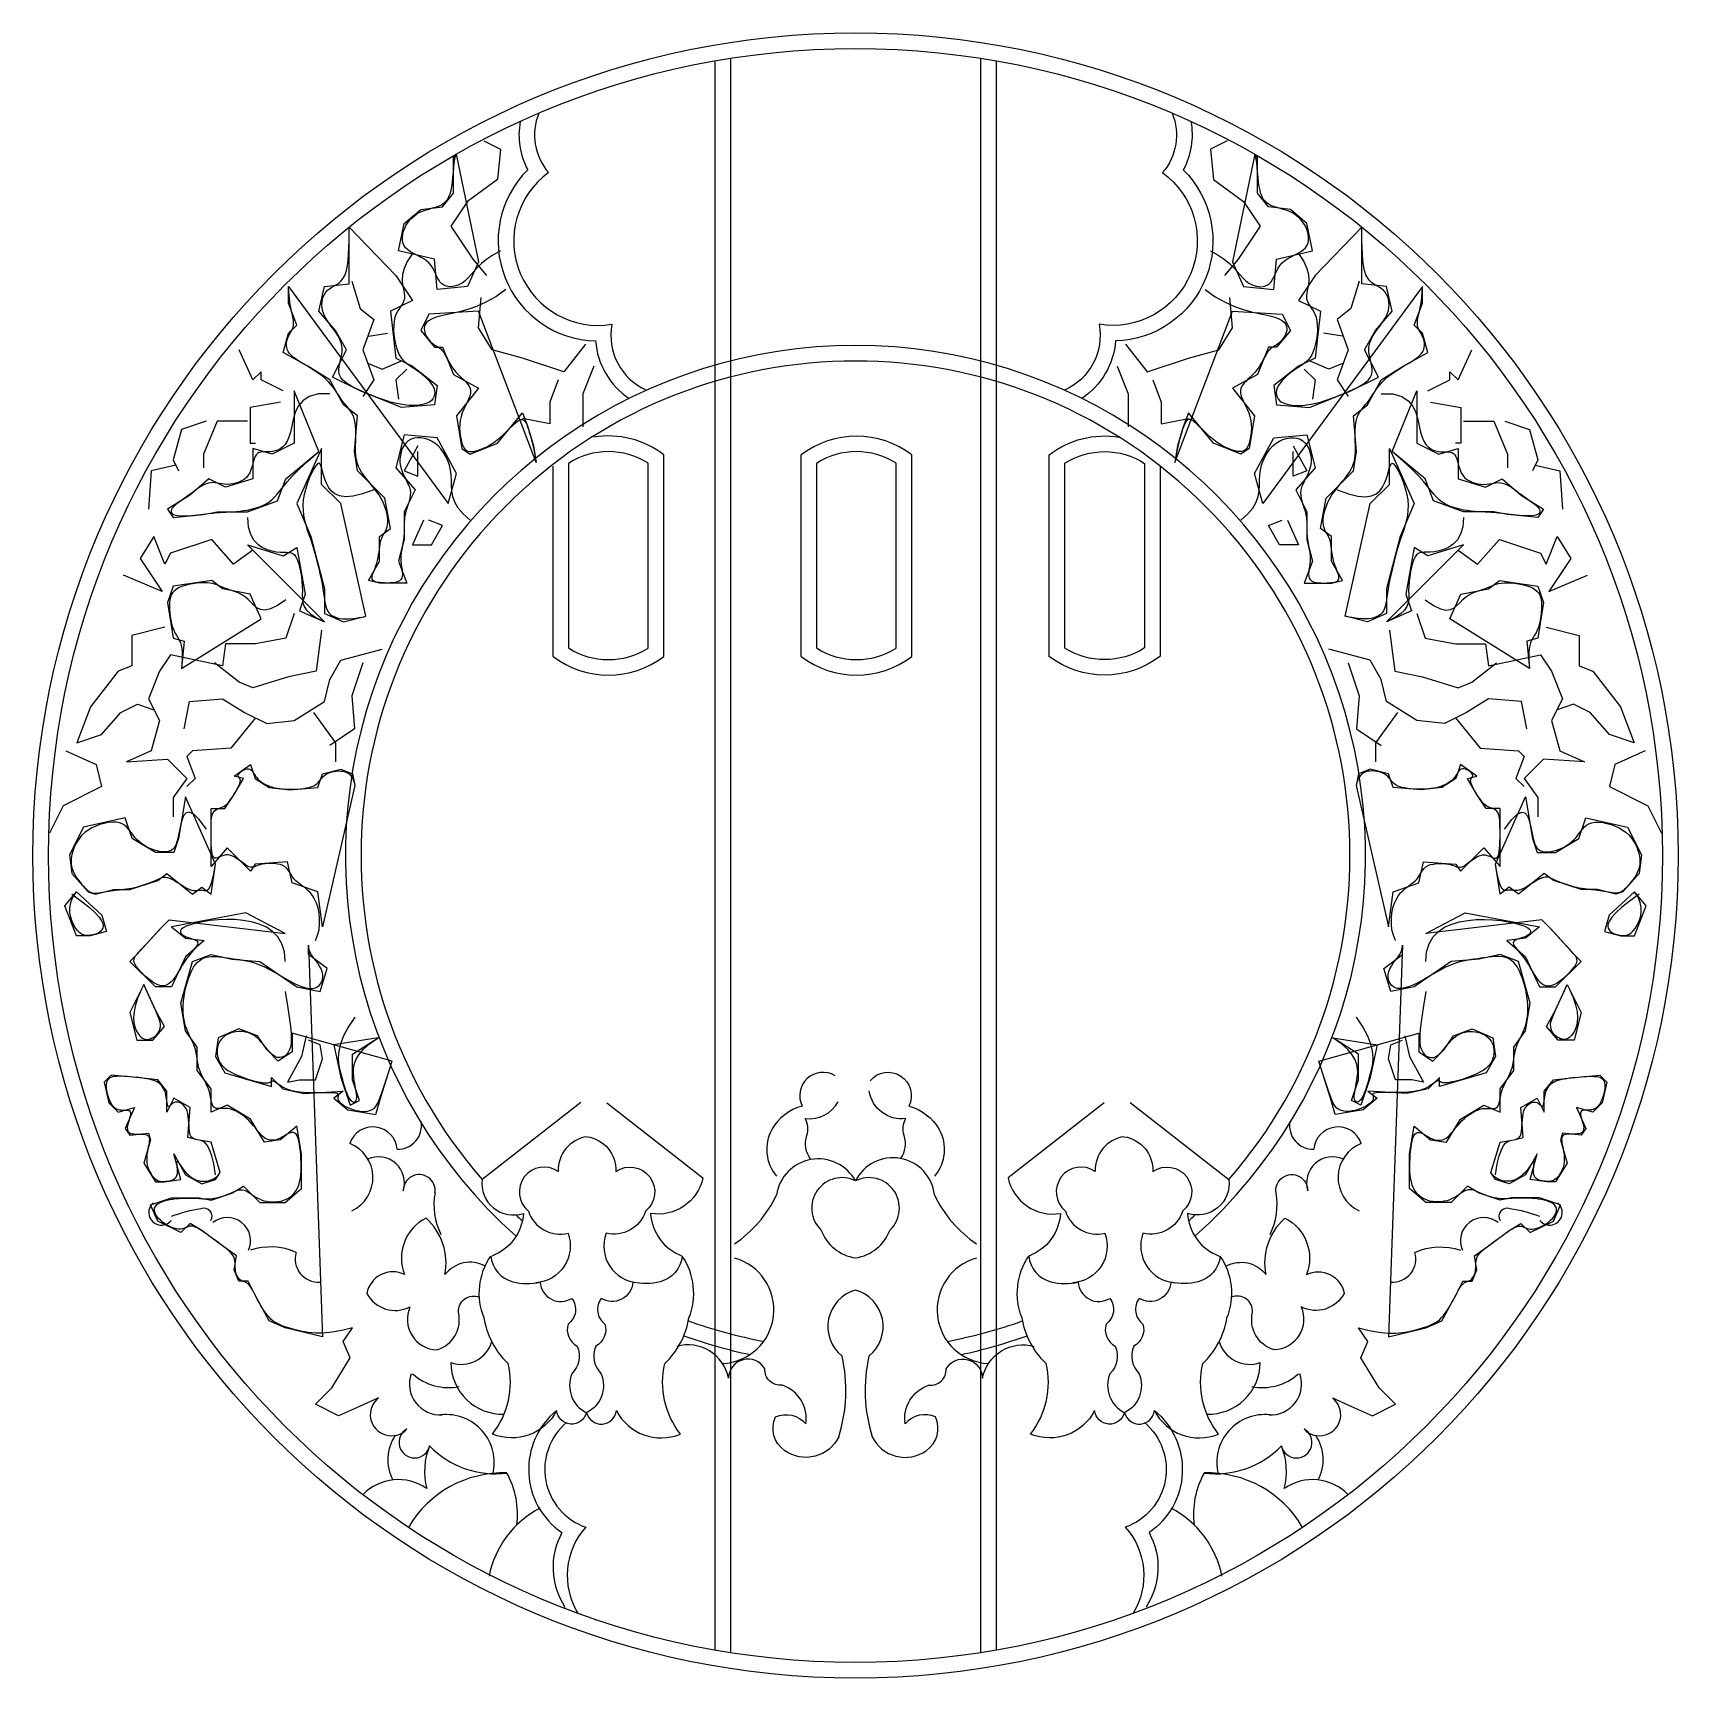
# Model space of a CAD drawing. Header units: metres. Extents: x 618 to 828, y 157 to 367.
import ezdxf

# ---------------------------------------------------------------- set-up
doc = ezdxf.new("R2010")
doc.units = ezdxf.units.M
for name, color, linetype in [('3', 3, 'Continuous'), ('4', 4, 'Continuous'), ('7', 7, 'Continuous')]:
    doc.layers.add(name, color=color, linetype=linetype)

msp = doc.modelspace()

# ---------------------------------------------------------------- linework, layer by layer
at = {"layer": '3'}
for p, q in [((705.2, 363.52), (705.2, 160.12)), ((707.2, 363.85), (707.2, 159.78)), ((739.2, 363.85), (739.2, 159.78)), ((741.2, 363.52), (741.2, 160.12))]:
    msp.add_line(p, q, dxfattribs=at)
for points in [[(680.29, 355.76, 0.17), (681.25, 349.57, 0.66), (689.93, 327.67, 0.23), (694.23, 320.32, 0.23)], [(766.12, 355.76, -0.17), (765.15, 349.57, -0.66), (756.48, 327.67, -0.23), (752.17, 320.32, -0.23)], [(684.94, 190.78, 0.5), (685.63, 175.16, 0.28), (686.02, 165.62)], [(761.46, 190.78, -0.5), (760.77, 175.16, -0.28), (760.38, 165.62)]]:
    msp.add_lwpolyline(points, format="xyb", dxfattribs=at)
for points in [[(686.46, 312.01), (686.46, 288.38, 0.29), (696.67, 288.35), (696.67, 312.04, 0.29), (686.46, 312.01, 0.29)], [(718.2, 288.38, 0.29), (728.41, 288.35), (728.41, 312.04, 0.29), (718.2, 312.01)], [(760.2, 312.01), (760.2, 288.38, -0.29), (749.99, 288.35), (749.99, 312.04, -0.29), (760.2, 312.01, -0.29)]]:
    msp.add_lwpolyline(points, format="xyb", close=True, dxfattribs=at)
msp.add_lwpolyline([(824.26, 275.21), (820.39, 273.45), (819.68, 270.64), (824.61, 268.18), (826.37, 264.66)], dxfattribs=at)
msp.add_circle((723.2, 261.82), 103.28, dxfattribs=at)
for start, end in [(311.72, 228.28), (250.32, 258.06), (281.94, 289.68)]:
    msp.add_arc((723.2, 261.82), 65.28, start, end, dxfattribs=at)
at = {"layer": '4'}
for p, q in [((688.03, 230.2), (675.41, 220.34)), ((691.36, 230.18), (703.67, 220.55)), ((755.04, 230.18), (742.73, 220.55)), ((758.37, 230.2), (770.99, 220.34))]:
    msp.add_line(p, q, dxfattribs=at)
for points in [[(682.66, 356.81, 0.28), (683.91, 349.22, 0.79), (692.03, 329.81, 0.35), (696.46, 321.37)], [(763.74, 356.81, -0.28), (762.5, 349.22, -0.79), (754.37, 329.81, -0.35), (749.94, 321.37)], [(684.46, 311.65), (684.46, 287.31), (684.5, 287.31, 0.34), (698.67, 287.31), (698.67, 287.31), (698.67, 313.08, 0.21), (689.73, 315.36, 0.21)], [(762.2, 311.65), (762.2, 287.31), (762.16, 287.31, -0.34), (747.99, 287.31), (747.99, 287.31), (747.99, 313.08, -0.21), (756.93, 315.36, -0.21)], [(720.58, 233.64, 0.75), (716.38, 229.75, 0.2), (712.49, 226.76, 0.31), (713.09, 220.78)], [(725.06, 232.98, -0.9), (730.02, 229.75, -0.2), (733.91, 226.76, -0.31), (733.31, 220.78)], [(729, 223.05, 0.24), (729.42, 225.99, -0.21), (729.64, 228.16, -0.41), (724.95, 231.69)], [(717.5, 222.91, -0.25), (716.98, 225.99, 0.21), (716.76, 228.16, 0.31), (720.98, 230.3)], [(688.84, 225.83, 0.38), (685.14, 221.39, 0.96), (681.34, 216.32, 0.39), (686.41, 213.47, -0.5), (682.29, 207.14, -0.5)], [(688.84, 225.83, -0.38), (692.54, 221.39, -0.96), (696.34, 216.32, -0.39), (691.27, 213.47, 0.5), (695.39, 207.14, 0.5)], [(757.56, 225.83, 0.38), (753.87, 221.39, 0.96), (750.06, 216.32, 0.39), (755.13, 213.47, -0.5), (751.01, 207.14, -0.5)], [(757.56, 225.83, -0.38), (761.26, 221.39, -0.96), (765.07, 216.32, -0.39), (759.99, 213.47, 0.5), (764.11, 207.14, 0.5)], [(675.41, 220.34, 0.55), (680.7, 216.01, -0.3), (676.65, 210.56, -0.3)], [(703.67, 220.55, -0.4), (696.98, 216.01, 0.3), (701.03, 210.56, 0.3)], [(742.73, 220.55, 0.4), (749.43, 216.01, -0.3), (745.37, 210.56, -0.3)], [(770.99, 220.34, -0.55), (765.7, 216.01, 0.3), (769.75, 210.56, 0.3)], [(770.99, 220.34, -0.55), (765.7, 216.01, 0.3), (769.75, 210.56, 0.3)], [(721.06, 187.43, -0.46), (714.15, 185.63, -0.36), (712.95, 189.98, -0.33), (716.85, 189.08, 0.36), (713.85, 194.03, -0.47), (711.6, 196.14, 0.75), (706.94, 194.93, 0.44), (700.33, 198.99, 0.44)], [(725.34, 187.43, 0.46), (732.25, 185.63, 0.36), (733.45, 189.98, 0.33), (729.55, 189.08, -0.36), (732.55, 194.03, 0.47), (734.8, 196.14, -0.75), (739.46, 194.93, -0.44), (746.07, 198.99, -0.44)], [(686.22, 189.25, 0.58), (688.67, 175.85, 0.33), (687.65, 164.85, 0.33)], [(760.18, 189.25, -0.58), (757.73, 175.85, -0.33), (758.75, 164.85, -0.33)]]:
    msp.add_lwpolyline(points, format="xyb", dxfattribs=at)
for points in [[(716.25, 287.31, 0.34), (730.41, 287.31), (730.41, 287.31), (730.41, 313.08, 0.34), (716.25, 313.08), (716.2, 313.08), (716.2, 287.31)], [(678.74, 196.79, -0.16), (675.67, 202.64, -0.25), (676.51, 210.56, 0.31), (679.34, 207.26, 0.12), (682.85, 207.21, 0.57), (686.89, 205.14, -0.42), (686.42, 201.85, 0.36), (687.59, 199.02, -0.31), (686.89, 195.49, 0.39), (688.77, 190.5, -0.83), (684.94, 190.78, -0.39), (676.74, 187.77, 0.23)], [(698.8, 196.79, 0.16), (701.88, 202.64, 0.25), (701.03, 210.56, -0.31), (698.2, 207.26, -0.12), (694.69, 207.21, -0.57), (690.66, 205.14, 0.42), (691.13, 201.85, -0.36), (689.95, 199.02, 0.31), (690.66, 195.49, -0.39), (688.77, 190.5, 0.83), (692.6, 190.78, 0.39), (700.8, 187.77, -0.23)], [(747.6, 196.79, -0.16), (744.52, 202.64, -0.25), (745.37, 210.56, 0.31), (748.2, 207.26, 0.12), (751.71, 207.21, 0.57), (755.75, 205.14, -0.42), (755.27, 201.85, 0.36), (756.45, 199.02, -0.31), (755.75, 195.49, 0.39), (757.63, 190.5, -0.83), (753.8, 190.78, -0.39), (745.6, 187.77, 0.23)], [(767.66, 196.79, 0.16), (770.74, 202.64, 0.25), (769.89, 210.56, -0.31), (767.06, 207.26, -0.12), (763.55, 207.21, -0.57), (759.51, 205.14, 0.42), (759.99, 201.85, -0.36), (758.81, 199.02, 0.31), (759.51, 195.49, -0.39), (757.63, 190.5, 0.83), (761.46, 190.78, 0.39), (769.66, 187.77, -0.23)]]:
    msp.add_lwpolyline(points, format="xyb", close=True, dxfattribs=at)
msp.add_circle((723.2, 261.82), 105.28, dxfattribs=at)
for centre, radius, start, end in [((723.2, 261.82), 63.28, 319.04, 220.96), ((718.45, 217.57), 5.42, 28.85, 171.28), ((727.99, 217.79), 5.35, 6.42, 153.45), ((721.48, 216.7), 3.89, 63.65, 226.07), ((724.93, 216.7), 3.89, 313.93, 116.35), ((698.88, 225.13), 15.73, 304.11, 334.63), ((747.52, 225.13), 15.73, 205.37, 235.89), ((723.2, 261.82), 63.28, 226.64, 227.64), ((723.2, 261.82), 63.28, 312.36, 313.36), ((723.2, 261.82), 63.28, 312.36, 313.36), ((724.05, 215.88), 5.63, 200.56, 261.3), ((722.35, 215.88), 5.63, 278.7, 339.44), ((705.87, 203.67), 6.88, 272.53, 74.61), ((740.53, 203.67), 6.88, 105.39, 267.47), ((724.5, 201.53), 4.84, 105.58, 231.3), ((721.9, 201.53), 4.84, 308.7, 74.42), ((723.2, 261.82), 63.28, 250.24, 259.3), ((723.2, 261.82), 63.28, 280.7, 289.76), ((702.3, 193.35), 19.67, 342.48, 12.91), ((744.1, 193.35), 19.67, 167.09, 197.52)]:
    msp.add_arc(centre, radius, start, end, dxfattribs=at)
at = {"layer": '7'}
for points in [[(675.64, 353.27), (677.75, 352.21), (677.4, 348.34), (673.53, 345.53), (671.42, 342.37), (674.23, 338.15), (675.99, 336.04)], [(770.76, 353.27), (768.65, 352.21), (769, 348.34), (772.87, 345.53), (774.98, 342.37), (772.17, 338.15), (770.41, 336.04)], [(677.75, 339.2), (677.75, 339.2), (676.79, 338.67), (676, 338.13), (675.35, 337.59), (674.81, 337.07), (674.36, 336.58), (673.97, 336.12), (673.6, 335.71), (673.24, 335.36), (672.85, 335.08), (672.45, 334.86), (672.04, 334.72), (671.63, 334.63), (671.24, 334.62), (670.87, 334.68), (670.53, 334.8), (670.24, 334.98), (670.01, 335.23), (669.81, 335.54), (669.63, 335.88), (669.47, 336.24), (669.3, 336.62), (669.11, 336.99), (668.88, 337.35), (668.6, 337.68), (668.26, 337.97), (667.88, 338.22), (667.46, 338.45), (667.04, 338.67), (666.62, 338.88), (666.23, 339.1), (665.89, 339.34), (665.61, 339.61), (665.41, 339.92), (665.28, 340.25), (665.22, 340.61), (665.22, 340.97), (665.27, 341.35), (665.37, 341.72), (665.51, 342.08), (665.67, 342.43), (665.86, 342.74), (666.06, 343.03), (666.29, 343.29), (666.53, 343.53), (666.79, 343.74), (667.07, 343.93), (667.36, 344.1), (667.66, 344.24), (667.98, 344.36), (668.3, 344.47), (668.62, 344.56), (668.94, 344.65), (669.25, 344.74), (669.56, 344.84), (669.85, 344.94), (670.13, 345.06), (670.38, 345.21), (670.61, 345.38), (670.82, 345.59), (671.01, 345.84), (671.17, 346.15), (671.31, 346.51), (671.44, 346.94), (671.53, 347.44), (671.61, 348.01), (671.68, 348.63), (671.73, 349.27), (671.78, 349.89), (671.84, 350.46), (671.91, 350.95), (671.99, 351.33), (672.1, 351.57), (674.94, 337.8), (673.53, 334.63), (669.66, 334.28), (669.31, 338.15), (664.73, 339.2), (665.43, 342.72), (667.55, 344.48), (670.36, 344.83), (671.77, 346.59), (671.77, 351.16), (672.1, 351.57)], [(768.65, 339.2), (768.65, 339.2), (769.61, 338.67), (770.4, 338.13), (771.05, 337.59), (771.59, 337.07), (772.04, 336.58), (772.43, 336.12), (772.8, 335.71), (773.17, 335.36), (773.55, 335.08), (773.95, 334.86), (774.36, 334.72), (774.77, 334.63), (775.16, 334.62), (775.53, 334.68), (775.87, 334.8), (776.16, 334.98), (776.4, 335.23), (776.59, 335.54), (776.77, 335.88), (776.93, 336.24), (777.1, 336.62), (777.3, 336.99), (777.52, 337.35), (777.8, 337.68), (778.14, 337.97), (778.52, 338.22), (778.94, 338.45), (779.36, 338.67), (779.78, 338.88), (780.17, 339.1), (780.51, 339.34), (780.79, 339.61), (780.99, 339.92), (781.12, 340.25), (781.18, 340.61), (781.18, 340.97), (781.13, 341.35), (781.03, 341.72), (780.9, 342.08), (780.73, 342.43), (780.55, 342.74), (780.34, 343.03), (780.11, 343.29), (779.87, 343.53), (779.61, 343.74), (779.33, 343.93), (779.04, 344.1), (778.74, 344.24), (778.43, 344.36), (778.11, 344.47), (777.78, 344.56), (777.46, 344.65), (777.15, 344.74), (776.84, 344.84), (776.55, 344.94), (776.27, 345.06), (776.02, 345.21), (775.79, 345.38), (775.58, 345.59), (775.39, 345.84), (775.23, 346.15), (775.09, 346.51), (774.97, 346.94), (774.87, 347.44), (774.79, 348.01), (774.73, 348.63), (774.67, 349.27), (774.62, 349.89), (774.56, 350.46), (774.5, 350.95), (774.41, 351.33), (774.3, 351.57), (771.46, 337.8), (772.87, 334.63), (776.74, 334.28), (777.1, 338.15), (781.67, 339.2), (780.97, 342.72), (778.86, 344.48), (776.04, 344.83), (774.63, 346.59), (774.63, 351.16), (774.3, 351.57)], [(666.49, 338.85), (666.49, 338.85), (665.84, 337.85), (665.44, 336.96), (665.23, 336.17), (665.18, 335.47), (665.23, 334.85), (665.33, 334.31), (665.43, 333.84), (665.49, 333.43), (665.47, 333.07), (665.37, 332.74), (665.22, 332.44), (665.03, 332.14), (664.82, 331.84), (664.61, 331.51), (664.42, 331.13), (664.26, 330.7), (664.16, 330.21), (664.1, 329.66), (664.09, 329.08), (664.13, 328.49), (664.2, 327.89), (664.31, 327.32), (664.45, 326.78), (664.61, 326.31), (664.8, 325.91), (665.01, 325.57), (665.24, 325.28), (665.49, 325.03), (665.75, 324.82), (666.04, 324.61), (666.34, 324.41), (666.67, 324.2), (667, 323.97), (667.35, 323.72), (667.69, 323.45), (668.02, 323.17), (668.34, 322.88), (668.62, 322.58), (668.87, 322.28), (669.07, 321.97), (669.22, 321.67), (669.31, 321.36), (669.35, 321.07), (669.33, 320.79), (669.25, 320.52), (669.11, 320.28), (668.92, 320.05), (668.66, 319.86), (668.35, 319.7), (667.97, 319.58), (667.56, 319.49), (667.09, 319.43), (666.59, 319.41), (666.05, 319.43), (665.49, 319.48), (664.91, 319.57), (664.3, 319.7), (663.69, 319.86), (663.07, 320.05), (662.46, 320.26), (661.84, 320.49), (661.24, 320.72), (660.66, 320.97), (660.1, 321.21), (659.56, 321.45), (659.06, 321.69), (658.6, 321.93), (658.19, 322.18), (657.83, 322.44), (657.54, 322.71), (657.31, 323), (657.16, 323.32), (657.09, 323.66), (657.09, 324.03), (657.13, 324.41), (657.21, 324.8), (657.3, 325.2), (657.39, 325.6), (657.47, 325.99), (657.51, 326.37), (657.51, 326.73), (657.47, 327.08), (657.38, 327.42), (657.26, 327.75), (657.11, 328.07), (656.93, 328.39), (656.73, 328.7), (656.52, 329.01), (656.29, 329.31), (656.06, 329.62), (655.84, 329.93), (655.62, 330.25), (655.42, 330.57), (655.25, 330.9), (655.1, 331.24), (654.99, 331.58), (654.93, 331.94), (654.9, 332.3), (654.92, 332.66), (654.98, 333), (655.09, 333.34), (655.23, 333.64), (655.41, 333.92), (655.64, 334.16), (655.9, 334.36), (656.18, 334.54), (656.49, 334.71), (656.8, 334.89), (657.1, 335.11), (657.39, 335.38), (657.65, 335.72), (657.87, 336.15), (658.04, 336.69), (658.17, 337.32), (658.27, 338.03), (658.33, 338.8), (658.37, 339.63), (658.39, 340.48), (658.39, 341.36), (658.39, 342.24), (664.38, 336.04), (666.49, 332.87), (663.67, 331.47), (664.38, 325.49), (666.49, 324.43), (669.66, 321.97), (669.31, 319.51), (665.08, 319.16), (659.8, 321.27), (656.28, 323.03), (658.04, 326.54), (656.63, 329.01), (654.52, 331.47), (655.23, 334.63), (658.39, 334.98), (658.39, 339.91), (658.39, 342.24)], [(779.91, 338.85), (779.91, 338.85), (780.56, 337.85), (780.97, 336.96), (781.17, 336.17), (781.22, 335.47), (781.18, 334.85), (781.07, 334.31), (780.97, 333.84), (780.91, 333.43), (780.93, 333.07), (781.03, 332.74), (781.18, 332.44), (781.37, 332.14), (781.58, 331.84), (781.79, 331.51), (781.98, 331.13), (782.14, 330.7), (782.25, 330.21), (782.3, 329.66), (782.31, 329.08), (782.27, 328.49), (782.2, 327.89), (782.09, 327.32), (781.95, 326.78), (781.79, 326.31), (781.6, 325.91), (781.39, 325.57), (781.16, 325.28), (780.92, 325.03), (780.65, 324.82), (780.36, 324.61), (780.06, 324.41), (779.74, 324.2), (779.4, 323.97), (779.05, 323.72), (778.71, 323.45), (778.38, 323.17), (778.07, 322.88), (777.78, 322.58), (777.53, 322.28), (777.33, 321.97), (777.18, 321.67), (777.09, 321.36), (777.05, 321.07), (777.07, 320.79), (777.15, 320.52), (777.29, 320.28), (777.48, 320.05), (777.74, 319.86), (778.06, 319.7), (778.43, 319.58), (778.85, 319.49), (779.31, 319.43), (779.81, 319.41), (780.35, 319.43), (780.91, 319.48), (781.5, 319.57), (782.1, 319.7), (782.71, 319.86), (783.33, 320.05), (783.94, 320.26), (784.56, 320.49), (785.16, 320.72), (785.74, 320.97), (786.31, 321.21), (786.84, 321.45), (787.34, 321.69), (787.8, 321.93), (788.21, 322.18), (788.57, 322.44), (788.86, 322.71), (789.09, 323), (789.24, 323.32), (789.31, 323.66), (789.32, 324.03), (789.27, 324.41), (789.19, 324.8), (789.1, 325.2), (789.01, 325.6), (788.93, 325.99), (788.89, 326.37), (788.89, 326.73), (788.94, 327.08), (789.02, 327.42), (789.14, 327.75), (789.29, 328.07), (789.47, 328.39), (789.67, 328.7), (789.88, 329.01), (790.11, 329.31), (790.34, 329.62), (790.56, 329.93), (790.78, 330.25), (790.98, 330.57), (791.15, 330.9), (791.3, 331.24), (791.41, 331.58), (791.48, 331.94), (791.5, 332.3), (791.48, 332.66), (791.42, 333), (791.31, 333.34), (791.17, 333.64), (790.99, 333.92), (790.76, 334.16), (790.5, 334.36), (790.22, 334.54), (789.91, 334.71), (789.61, 334.89), (789.3, 335.11), (789.01, 335.38), (788.76, 335.72), (788.53, 336.15), (788.36, 336.69), (788.23, 337.32), (788.14, 338.03), (788.07, 338.8), (788.03, 339.63), (788.01, 340.48), (788.01, 341.36), (788.01, 342.24), (782.02, 336.04), (779.91, 332.87), (782.73, 331.47), (782.02, 325.49), (779.91, 324.43), (776.74, 321.97), (777.1, 319.51), (781.32, 319.16), (786.6, 321.27), (790.12, 323.03), (788.36, 326.54), (789.77, 329.01), (791.88, 331.47), (791.17, 334.63), (788.01, 334.98), (788.01, 339.91), (788.01, 342.24)], [(658.75, 335.33), (659.8, 331.82), (661.56, 330.41), (660.15, 326.54), (661.56, 322.68), (660.15, 320.57)], [(787.65, 335.33), (786.6, 331.82), (784.84, 330.41), (786.25, 326.54), (784.84, 322.68), (786.25, 320.57)], [(673.88, 304.74), (673.88, 304.74), (672.97, 305.53), (672.33, 306.29), (671.91, 307.04), (671.66, 307.77), (671.54, 308.49), (671.49, 309.18), (671.48, 309.86), (671.45, 310.52), (671.36, 311.15), (671.22, 311.77), (671.02, 312.35), (670.77, 312.89), (670.47, 313.4), (670.14, 313.85), (669.77, 314.25), (669.36, 314.59), (668.93, 314.86), (668.49, 315.07), (668.03, 315.21), (667.58, 315.28), (667.13, 315.29), (666.71, 315.22), (666.32, 315.09), (665.96, 314.88), (665.66, 314.61), (665.4, 314.27), (665.2, 313.89), (665.05, 313.47), (664.95, 313.02), (664.9, 312.57), (664.9, 312.11), (664.96, 311.66), (665.08, 311.23), (665.23, 310.82), (665.41, 310.43), (665.6, 310.05), (665.79, 309.68), (665.96, 309.32), (666.1, 308.96), (666.2, 308.61), (666.23, 308.26), (666.22, 307.91), (666.17, 307.56), (666.09, 307.22), (665.99, 306.88), (665.87, 306.55), (665.77, 306.23), (665.67, 305.92), (665.59, 305.61), (665.53, 305.32), (665.49, 305.04), (665.46, 304.77), (665.45, 304.51), (665.44, 304.27), (665.43, 304.03), (665.43, 303.81), (665.43, 303.59), (665.43, 303.38), (665.43, 303.18), (665.42, 302.97), (665.41, 302.76), (665.38, 302.54), (665.36, 302.3), (665.32, 302.05), (665.27, 301.77), (665.21, 301.48), (665.16, 301.17), (665.1, 300.85), (665.06, 300.51), (665.03, 300.17), (665.01, 299.82), (665.02, 299.47), (665.06, 299.12), (665.11, 298.77), (665.16, 298.44), (665.2, 298.12), (665.22, 297.83), (665.2, 297.56), (665.14, 297.32), (665.02, 297.13), (664.84, 296.97), (664.59, 296.86), (664.3, 296.77), (663.97, 296.72), (663.63, 296.7), (663.28, 296.69), (662.94, 296.7), (662.62, 296.72), (662.33, 296.74), (662.07, 296.77), (661.85, 296.82), (661.67, 296.88), (661.52, 296.97), (661.41, 297.07), (661.35, 297.2), (661.33, 297.36), (661.35, 297.55), (661.4, 297.77), (661.49, 298.02), (661.59, 298.3), (661.71, 298.59), (661.82, 298.91), (661.93, 299.24), (662.03, 299.59), (662.11, 299.94), (662.17, 300.3), (662.22, 300.67), (662.27, 301.02), (662.31, 301.37), (662.36, 301.7), (662.42, 302), (662.5, 302.28), (662.6, 302.53), (662.71, 302.76), (662.83, 302.97), (662.96, 303.18), (663.07, 303.39), (663.18, 303.62), (663.26, 303.87), (663.32, 304.16), (663.35, 304.49), (663.34, 304.85), (663.3, 305.25), (663.22, 305.67), (663.1, 306.12), (662.94, 306.57), (662.74, 307.03), (662.5, 307.5), (662.22, 307.96), (661.9, 308.41), (661.56, 308.85), (661.22, 309.29), (660.87, 309.71), (660.55, 310.12), (660.24, 310.52), (659.98, 310.9), (659.76, 311.26), (659.59, 311.62), (659.45, 311.97), (659.36, 312.33), (659.29, 312.69), (659.24, 313.06), (659.22, 313.46), (659.22, 313.89), (659.22, 314.34), (659.23, 314.82), (659.24, 315.31), (659.25, 315.8), (659.24, 316.28), (659.22, 316.75), (659.17, 317.18), (659.1, 317.58), (658.99, 317.93), (658.86, 318.24), (658.7, 318.52), (658.53, 318.78), (658.33, 319.03), (658.13, 319.28), (657.91, 319.53), (657.69, 319.8), (657.47, 320.1), (657.25, 320.42), (657.02, 320.76), (656.79, 321.1), (656.55, 321.45), (656.3, 321.79), (656.03, 322.12), (655.75, 322.44), (655.46, 322.74), (655.15, 323.02), (654.83, 323.28), (654.49, 323.53), (654.15, 323.76), (653.79, 323.99), (653.43, 324.21), (653.06, 324.43), (652.68, 324.65), (652.31, 324.88), (651.95, 325.1), (651.6, 325.33), (651.29, 325.56), (651.01, 325.8), (650.78, 326.05), (650.59, 326.31), (650.47, 326.58), (650.4, 326.85), (650.37, 327.13), (650.39, 327.41), (650.44, 327.68), (650.51, 327.94), (650.6, 328.19), (650.71, 328.42), (650.82, 328.63), (650.93, 328.83), (651.04, 329.02), (651.13, 329.22), (651.21, 329.43), (651.26, 329.66), (651.28, 329.93), (651.27, 330.24), (651.22, 330.59), (651.13, 331), (651.03, 331.46), (650.93, 331.97), (650.82, 332.54), (650.74, 333.18), (650.67, 333.87), (650.65, 334.63), (671.07, 306.85), (672.12, 310.72), (669.66, 315.29), (665.43, 315.64), (664.38, 311.42), (666.84, 308.61), (665.43, 305.8), (665.43, 303.69), (665.43, 302.28), (664.73, 299.47), (665.79, 296.66), (662.27, 296.66), (660.86, 297.01), (662.27, 299.47), (662.27, 302.63), (663.67, 303.69), (662.97, 307.56), (659.45, 311.07), (659.1, 313.53), (659.45, 318.11), (657.69, 319.51), (655.93, 322.68), (653.12, 324.43), (649.95, 326.19), (650.65, 328.65), (651.71, 329.71), (650.65, 332.52), (650.65, 334.63)], [(678.46, 334.28), (678.46, 334.28), (677.16, 333.34), (675.9, 332.62), (674.7, 332.07), (673.57, 331.68), (672.53, 331.39), (671.58, 331.18), (670.73, 331.01), (670.01, 330.85), (669.41, 330.67), (668.94, 330.48), (668.57, 330.26), (668.31, 330.03), (668.13, 329.78), (668.03, 329.53), (668, 329.27), (668.02, 329.01), (668.08, 328.74), (668.18, 328.48), (668.31, 328.23), (668.47, 327.99), (668.64, 327.77), (668.82, 327.57), (669.01, 327.39), (669.19, 327.25), (669.36, 327.13), (669.52, 327.03), (669.68, 326.95), (669.83, 326.87), (669.97, 326.77), (670.12, 326.65), (670.27, 326.5), (670.42, 326.31), (670.58, 326.06), (670.74, 325.77), (670.92, 325.45), (671.11, 325.1), (671.32, 324.74), (671.54, 324.37), (671.79, 324.01), (672.06, 323.67), (672.36, 323.36), (672.67, 323.06), (672.98, 322.78), (673.27, 322.5), (673.52, 322.22), (673.73, 321.94), (673.87, 321.65), (673.94, 321.33), (673.92, 320.99), (673.82, 320.62), (673.67, 320.22), (673.48, 319.81), (673.27, 319.38), (673.06, 318.93), (672.86, 318.47), (672.71, 317.99), (672.6, 317.5), (672.55, 317.01), (672.53, 316.53), (672.55, 316.05), (672.61, 315.6), (672.68, 315.19), (672.78, 314.81), (672.88, 314.47), (673, 314.19), (673.12, 313.96), (673.26, 313.78), (673.41, 313.65), (673.59, 313.56), (673.79, 313.52), (674.02, 313.51), (674.29, 313.53), (674.6, 313.59), (674.93, 313.69), (675.3, 313.82), (675.69, 313.98), (676.09, 314.18), (676.5, 314.42), (676.92, 314.69), (677.34, 315), (677.76, 315.35), (678.16, 315.71), (678.55, 316.09), (678.93, 316.46), (679.28, 316.8), (679.6, 317.1), (679.9, 317.35), (680.16, 317.52), (680.38, 317.61), (680.57, 317.62), (680.74, 317.55), (680.88, 317.42), (681, 317.23), (681.12, 316.99), (681.22, 316.7), (681.33, 316.38), (681.44, 316.02), (681.56, 315.63), (681.68, 315.19), (681.81, 314.7), (681.94, 314.16), (682.07, 313.55), (682.2, 312.88), (682.33, 312.13), (674.94, 331.47), (668.6, 331.11), (667.55, 329.01), (669.31, 326.9), (670.36, 326.9), (671.77, 323.38), (674.94, 321.62), (672.12, 318.11), (672.83, 313.89), (673.88, 313.18), (677.4, 314.59), (680.57, 318.46), (681.27, 316.7), (681.98, 314.24), (682.33, 312.13)], [(688.66, 327.25), (685.85, 323.73), (680.57, 325.49), (676.7, 326.54), (674.94, 329.36), (675.29, 333.22)], [(757.74, 327.25), (760.55, 323.73), (765.83, 325.49), (769.7, 326.54), (771.46, 329.36), (771.11, 333.22)], [(767.94, 334.28), (767.94, 334.28), (769.25, 333.34), (770.5, 332.62), (771.7, 332.07), (772.83, 331.68), (773.87, 331.39), (774.82, 331.18), (775.67, 331.01), (776.39, 330.85), (776.99, 330.67), (777.46, 330.48), (777.83, 330.26), (778.09, 330.03), (778.27, 329.78), (778.37, 329.53), (778.41, 329.27), (778.39, 329.01), (778.32, 328.74), (778.22, 328.48), (778.09, 328.23), (777.93, 327.99), (777.76, 327.77), (777.58, 327.57), (777.39, 327.39), (777.21, 327.25), (777.04, 327.13), (776.88, 327.03), (776.73, 326.95), (776.57, 326.87), (776.43, 326.77), (776.28, 326.65), (776.13, 326.5), (775.98, 326.31), (775.82, 326.06), (775.66, 325.77), (775.48, 325.45), (775.29, 325.1), (775.08, 324.74), (774.86, 324.37), (774.61, 324.01), (774.34, 323.67), (774.04, 323.36), (773.73, 323.06), (773.42, 322.78), (773.14, 322.5), (772.88, 322.22), (772.67, 321.94), (772.53, 321.65), (772.46, 321.33), (772.48, 320.99), (772.58, 320.62), (772.73, 320.22), (772.92, 319.81), (773.13, 319.38), (773.34, 318.93), (773.54, 318.47), (773.69, 317.99), (773.8, 317.5), (773.86, 317.01), (773.87, 316.53), (773.85, 316.05), (773.79, 315.6), (773.72, 315.19), (773.62, 314.81), (773.52, 314.47), (773.4, 314.19), (773.28, 313.96), (773.14, 313.78), (772.99, 313.65), (772.81, 313.56), (772.61, 313.52), (772.38, 313.51), (772.11, 313.53), (771.8, 313.59), (771.47, 313.69), (771.1, 313.82), (770.72, 313.98), (770.31, 314.18), (769.9, 314.42), (769.48, 314.69), (769.06, 315), (768.64, 315.35), (768.24, 315.71), (767.85, 316.09), (767.47, 316.46), (767.12, 316.8), (766.8, 317.1), (766.5, 317.35), (766.24, 317.52), (766.02, 317.61), (765.83, 317.62), (765.67, 317.55), (765.52, 317.42), (765.4, 317.23), (765.29, 316.99), (765.18, 316.7), (765.07, 316.38), (764.96, 316.02), (764.84, 315.63), (764.72, 315.19), (764.59, 314.7), (764.47, 314.16), (764.34, 313.55), (764.2, 312.88), (764.07, 312.13), (771.46, 331.47), (777.8, 331.11), (778.86, 329.01), (777.1, 326.9), (776.04, 326.9), (774.63, 323.38), (771.46, 321.62), (774.28, 318.11), (773.58, 313.89), (772.52, 313.18), (769, 314.59), (765.83, 318.46), (765.13, 316.7), (764.42, 314.24), (764.07, 312.13)], [(772.52, 304.74), (772.52, 304.74), (773.43, 305.53), (774.07, 306.29), (774.49, 307.04), (774.74, 307.77), (774.86, 308.49), (774.91, 309.18), (774.92, 309.86), (774.95, 310.52), (775.04, 311.15), (775.18, 311.77), (775.38, 312.35), (775.63, 312.89), (775.93, 313.4), (776.26, 313.85), (776.63, 314.25), (777.04, 314.59), (777.47, 314.86), (777.91, 315.07), (778.37, 315.21), (778.83, 315.28), (779.27, 315.29), (779.69, 315.22), (780.09, 315.09), (780.44, 314.88), (780.74, 314.61), (781, 314.27), (781.2, 313.89), (781.36, 313.47), (781.46, 313.02), (781.5, 312.57), (781.5, 312.11), (781.44, 311.66), (781.32, 311.23), (781.17, 310.82), (780.99, 310.43), (780.8, 310.05), (780.61, 309.68), (780.44, 309.32), (780.3, 308.96), (780.2, 308.61), (780.17, 308.26), (780.18, 307.91), (780.23, 307.56), (780.31, 307.22), (780.42, 306.88), (780.53, 306.55), (780.64, 306.23), (780.73, 305.92), (780.81, 305.61), (780.87, 305.32), (780.91, 305.04), (780.94, 304.77), (780.95, 304.51), (780.96, 304.27), (780.97, 304.03), (780.97, 303.81), (780.97, 303.59), (780.97, 303.38), (780.97, 303.18), (780.98, 302.97), (781, 302.76), (781.02, 302.54), (781.05, 302.3), (781.08, 302.05), (781.13, 301.77), (781.19, 301.48), (781.24, 301.17), (781.3, 300.85), (781.34, 300.51), (781.37, 300.17), (781.39, 299.82), (781.38, 299.47), (781.34, 299.12), (781.3, 298.77), (781.24, 298.44), (781.2, 298.12), (781.18, 297.83), (781.2, 297.56), (781.26, 297.32), (781.38, 297.13), (781.57, 296.97), (781.81, 296.86), (782.1, 296.77), (782.43, 296.72), (782.77, 296.7), (783.12, 296.69), (783.46, 296.7), (783.78, 296.72), (784.07, 296.74), (784.33, 296.77), (784.55, 296.82), (784.74, 296.88), (784.88, 296.97), (784.99, 297.07), (785.05, 297.2), (785.07, 297.36), (785.05, 297.55), (785, 297.77), (784.91, 298.02), (784.81, 298.3), (784.7, 298.59), (784.58, 298.91), (784.47, 299.24), (784.37, 299.59), (784.29, 299.94), (784.23, 300.3), (784.18, 300.67), (784.13, 301.02), (784.09, 301.37), (784.04, 301.7), (783.98, 302), (783.9, 302.28), (783.8, 302.53), (783.69, 302.76), (783.57, 302.97), (783.45, 303.18), (783.33, 303.39), (783.22, 303.62), (783.14, 303.87), (783.08, 304.16), (783.05, 304.49), (783.06, 304.85), (783.1, 305.25), (783.18, 305.67), (783.3, 306.12), (783.46, 306.57), (783.66, 307.03), (783.9, 307.5), (784.18, 307.96), (784.5, 308.41), (784.84, 308.85), (785.18, 309.29), (785.53, 309.71), (785.86, 310.12), (786.16, 310.52), (786.42, 310.9), (786.64, 311.26), (786.81, 311.62), (786.95, 311.97), (787.05, 312.33), (787.11, 312.69), (787.16, 313.06), (787.18, 313.46), (787.19, 313.89), (787.18, 314.34), (787.17, 314.82), (787.16, 315.31), (787.16, 315.8), (787.16, 316.28), (787.19, 316.75), (787.23, 317.18), (787.3, 317.58), (787.41, 317.93), (787.54, 318.24), (787.7, 318.52), (787.87, 318.78), (788.07, 319.03), (788.28, 319.28), (788.49, 319.53), (788.71, 319.8), (788.93, 320.1), (789.15, 320.42), (789.38, 320.76), (789.61, 321.1), (789.85, 321.45), (790.1, 321.79), (790.37, 322.12), (790.65, 322.44), (790.94, 322.74), (791.25, 323.02), (791.57, 323.28), (791.91, 323.53), (792.25, 323.76), (792.61, 323.99), (792.97, 324.21), (793.34, 324.43), (793.72, 324.65), (794.09, 324.88), (794.45, 325.1), (794.8, 325.33), (795.11, 325.56), (795.39, 325.8), (795.63, 326.05), (795.81, 326.31), (795.93, 326.58), (796, 326.85), (796.03, 327.13), (796.01, 327.41), (795.97, 327.68), (795.89, 327.94), (795.8, 328.19), (795.69, 328.42), (795.58, 328.63), (795.47, 328.83), (795.36, 329.02), (795.27, 329.22), (795.19, 329.43), (795.14, 329.66), (795.12, 329.93), (795.13, 330.24), (795.19, 330.59), (795.27, 331), (795.37, 331.46), (795.47, 331.97), (795.58, 332.54), (795.67, 333.18), (795.73, 333.87), (795.75, 334.63), (775.34, 306.85), (774.28, 310.72), (776.74, 315.29), (780.97, 315.64), (782.02, 311.42), (779.56, 308.61), (780.97, 305.8), (780.97, 303.69), (780.97, 302.28), (781.67, 299.47), (780.62, 296.66), (784.13, 296.66), (785.54, 297.01), (784.13, 299.47), (784.13, 302.63), (782.73, 303.69), (783.43, 307.56), (786.95, 311.07), (787.3, 313.53), (786.95, 318.11), (788.71, 319.51), (790.47, 322.68), (793.29, 324.43), (796.45, 326.19), (795.75, 328.65), (794.69, 329.71), (795.75, 332.52), (795.75, 334.63)], [(660.86, 328.3), (663.32, 328.65)], [(785.54, 328.3), (783.08, 328.65)], [(649.95, 321.27), (647.13, 322.68), (647.13, 323.73), (646.08, 322.68), (644.32, 326.54)], [(796.45, 321.27), (799.27, 322.68), (799.27, 323.73), (800.33, 322.68), (802.09, 326.54)], [(660.86, 324.79), (662.62, 324.08), (665.08, 325.14)], [(689.72, 324.43), (688.31, 320.92), (688.31, 316.7)], [(756.68, 324.43), (758.09, 320.92), (758.09, 316.7)], [(785.54, 324.79), (783.78, 324.08), (781.32, 325.14)], [(665.79, 324.08), (664.38, 322.68), (664.73, 320.21)], [(685.14, 322.68), (684.09, 319.86), (684.09, 317.05), (680.57, 317.75)], [(761.26, 322.68), (762.31, 319.86), (762.31, 317.05), (765.83, 317.75)], [(780.62, 324.08), (782.02, 322.68), (781.67, 320.21)], [(655.93, 320.92), (655.93, 320.92), (654.42, 320.89), (653.28, 320.57), (652.45, 320.03), (651.87, 319.32), (651.48, 318.5), (651.23, 317.64), (651.05, 316.8), (650.89, 316.02), (650.69, 315.38), (650.45, 314.85), (650.19, 314.43), (649.9, 314.11), (649.58, 313.87), (649.26, 313.7), (648.93, 313.6), (648.6, 313.53), (648.27, 313.5), (647.95, 313.49), (647.65, 313.49), (647.37, 313.48), (647.1, 313.45), (646.87, 313.39), (646.66, 313.29), (646.49, 313.12), (646.35, 312.89), (646.24, 312.6), (646.15, 312.27), (646.05, 311.92), (645.95, 311.54), (645.83, 311.17), (645.68, 310.81), (645.49, 310.49), (645.24, 310.2), (644.95, 309.96), (644.62, 309.76), (644.27, 309.59), (643.9, 309.47), (643.53, 309.38), (643.15, 309.33), (642.79, 309.31), (642.45, 309.33), (642.13, 309.37), (641.82, 309.42), (641.52, 309.47), (641.23, 309.51), (640.95, 309.54), (640.67, 309.53), (640.39, 309.49), (640.1, 309.4), (639.8, 309.27), (639.5, 309.1), (639.2, 308.9), (638.89, 308.69), (638.57, 308.45), (638.25, 308.21), (637.92, 307.97), (637.59, 307.73), (637.26, 307.5), (636.94, 307.27), (636.64, 307.05), (636.36, 306.84), (636.12, 306.64), (635.91, 306.45), (635.75, 306.27), (635.65, 306.1), (635.6, 305.94), (635.6, 305.8), (635.66, 305.67), (635.76, 305.55), (635.92, 305.46), (636.14, 305.38), (636.4, 305.33), (636.71, 305.3), (637.05, 305.28), (637.43, 305.28), (637.83, 305.3), (638.23, 305.33), (638.63, 305.36), (639.02, 305.4), (639.39, 305.45), (639.73, 305.49), (640.04, 305.53), (640.33, 305.58), (640.62, 305.62), (640.91, 305.65), (641.2, 305.69), (641.52, 305.72), (641.85, 305.74), (642.22, 305.76), (642.62, 305.78), (643.04, 305.8), (643.48, 305.82), (643.94, 305.85), (644.41, 305.9), (644.89, 305.96), (645.37, 306.03), (645.85, 306.13), (646.33, 306.26), (646.8, 306.41), (647.26, 306.59), (647.7, 306.8), (648.11, 307.05), (648.5, 307.34), (648.86, 307.67), (649.19, 308.05), (649.54, 308.49), (649.94, 309.01), (650.45, 309.64), (651.12, 310.38), (651.98, 311.27), (653.1, 312.31), (654.52, 313.53), (651.36, 321.27), (651.36, 314.59), (648.54, 313.18), (646.08, 313.89), (646.08, 310.02), (642.56, 308.96), (640.44, 310.02), (637.98, 307.91), (635.16, 306.15), (635.87, 305.1), (639.74, 305.45), (641.5, 305.8), (645.37, 305.8), (649.24, 307.21), (650.3, 310.02), (654.52, 313.53)], [(790.47, 320.92), (790.47, 320.92), (791.98, 320.89), (793.12, 320.57), (793.95, 320.03), (794.53, 319.32), (794.92, 318.5), (795.17, 317.64), (795.35, 316.8), (795.52, 316.02), (795.71, 315.38), (795.95, 314.85), (796.21, 314.43), (796.51, 314.11), (796.82, 313.87), (797.14, 313.7), (797.47, 313.6), (797.8, 313.53), (798.13, 313.5), (798.45, 313.49), (798.75, 313.49), (799.03, 313.48), (799.3, 313.45), (799.54, 313.39), (799.74, 313.29), (799.91, 313.12), (800.05, 312.89), (800.16, 312.6), (800.26, 312.27), (800.35, 311.92), (800.45, 311.54), (800.57, 311.17), (800.72, 310.81), (800.91, 310.49), (801.16, 310.2), (801.45, 309.96), (801.78, 309.76), (802.13, 309.59), (802.5, 309.47), (802.88, 309.38), (803.25, 309.33), (803.61, 309.31), (803.95, 309.33), (804.28, 309.37), (804.58, 309.42), (804.88, 309.47), (805.17, 309.51), (805.45, 309.54), (805.73, 309.53), (806.02, 309.49), (806.3, 309.4), (806.6, 309.27), (806.9, 309.1), (807.2, 308.9), (807.51, 308.69), (807.83, 308.45), (808.15, 308.21), (808.48, 307.97), (808.81, 307.73), (809.14, 307.5), (809.46, 307.27), (809.76, 307.05), (810.04, 306.84), (810.29, 306.64), (810.49, 306.45), (810.65, 306.27), (810.75, 306.1), (810.8, 305.94), (810.8, 305.8), (810.75, 305.67), (810.64, 305.55), (810.48, 305.46), (810.27, 305.38), (810, 305.33), (809.7, 305.3), (809.35, 305.28), (808.97, 305.28), (808.57, 305.3), (808.17, 305.33), (807.77, 305.36), (807.38, 305.4), (807.01, 305.45), (806.68, 305.49), (806.36, 305.53), (806.07, 305.58), (805.78, 305.62), (805.49, 305.65), (805.2, 305.69), (804.89, 305.72), (804.55, 305.74), (804.18, 305.76), (803.78, 305.78), (803.36, 305.8), (802.92, 305.82), (802.46, 305.85), (801.99, 305.9), (801.51, 305.96), (801.03, 306.03), (800.55, 306.13), (800.07, 306.26), (799.6, 306.41), (799.14, 306.59), (798.7, 306.8), (798.29, 307.05), (797.9, 307.34), (797.54, 307.67), (797.21, 308.05), (796.86, 308.49), (796.46, 309.01), (795.95, 309.64), (795.29, 310.38), (794.42, 311.27), (793.3, 312.31), (791.88, 313.53), (795.05, 321.27), (795.05, 314.59), (797.86, 313.18), (800.33, 313.89), (800.33, 310.02), (803.85, 308.96), (805.96, 310.02), (808.42, 307.91), (811.24, 306.15), (810.53, 305.1), (806.66, 305.45), (804.9, 305.8), (801.03, 305.8), (797.16, 307.21), (796.1, 310.02), (791.88, 313.53)], [(649.6, 319.86), (645.72, 319.16), (645.72, 314.59), (646.43, 314.59)], [(796.81, 319.86), (800.68, 319.16), (800.68, 314.59), (799.97, 314.59)], [(640.09, 317.4), (636.92, 316.35), (635.87, 312.48), (636.57, 311.07)], [(645.37, 317.4), (641.5, 317.4), (639.74, 313.18), (639.74, 311.42)], [(801.03, 317.4), (804.9, 317.4), (806.66, 313.18), (806.66, 311.42)], [(806.31, 317.4), (809.48, 316.35), (810.53, 312.48), (809.83, 311.07)], [(661.56, 308.61), (661.56, 308.61), (660.11, 308.09), (658.92, 307.81), (657.95, 307.74), (657.17, 307.86), (656.57, 308.12), (656.11, 308.5), (655.76, 308.96), (655.49, 309.46), (655.29, 309.98), (655.13, 310.49), (655, 310.96), (654.89, 311.38), (654.78, 311.71), (654.66, 311.93), (654.52, 312.02), (654.35, 311.95), (654.13, 311.71), (653.87, 311.32), (653.6, 310.8), (653.33, 310.19), (653.07, 309.5), (652.84, 308.78), (652.65, 308.04), (652.53, 307.32), (652.48, 306.64), (652.49, 305.99), (652.57, 305.36), (652.69, 304.75), (652.85, 304.14), (653.04, 303.52), (653.25, 302.89), (653.47, 302.22), (653.69, 301.53), (653.9, 300.8), (654.11, 300.06), (654.31, 299.32), (654.5, 298.58), (654.66, 297.86), (654.81, 297.18), (654.93, 296.54), (655.03, 295.95), (655.11, 295.41), (655.18, 294.93), (655.24, 294.49), (655.31, 294.09), (655.4, 293.74), (655.5, 293.42), (655.64, 293.14), (655.81, 292.89), (656.02, 292.68), (656.27, 292.5), (656.55, 292.35), (656.86, 292.23), (657.2, 292.15), (657.58, 292.1), (657.98, 292.09), (658.41, 292.1), (658.85, 292.14), (659.27, 292.2), (659.66, 292.26), (660, 292.33), (660.27, 292.38), (660.44, 292.42), (660.51, 292.44), (657.34, 306.85), (654.87, 309.31), (654.87, 313.89), (651.71, 306.85), (653.47, 302.63), (655.23, 295.95), (655.23, 292.79), (657.69, 291.73), (660.51, 292.44), (660.51, 292.44)], [(667.19, 314.24), (665.43, 311.07), (667.19, 310.37), (667.19, 313.53)], [(779.21, 314.24), (780.97, 311.07), (779.21, 310.37), (779.21, 313.53)], [(784.84, 308.61), (784.84, 308.61), (786.29, 308.09), (787.48, 307.81), (788.45, 307.74), (789.23, 307.86), (789.83, 308.12), (790.3, 308.5), (790.65, 308.96), (790.91, 309.46), (791.11, 309.98), (791.27, 310.49), (791.4, 310.96), (791.52, 311.38), (791.62, 311.71), (791.74, 311.93), (791.88, 312.02), (792.05, 311.95), (792.27, 311.71), (792.53, 311.32), (792.8, 310.8), (793.07, 310.19), (793.33, 309.5), (793.56, 308.78), (793.75, 308.04), (793.87, 307.32), (793.92, 306.64), (793.91, 305.99), (793.83, 305.36), (793.71, 304.75), (793.55, 304.14), (793.36, 303.52), (793.15, 302.89), (792.93, 302.22), (792.71, 301.53), (792.5, 300.8), (792.29, 300.06), (792.09, 299.32), (791.91, 298.58), (791.74, 297.86), (791.59, 297.18), (791.47, 296.54), (791.37, 295.95), (791.29, 295.41), (791.22, 294.93), (791.16, 294.49), (791.09, 294.09), (791.01, 293.74), (790.9, 293.42), (790.76, 293.14), (790.59, 292.89), (790.38, 292.68), (790.13, 292.5), (789.85, 292.35), (789.54, 292.23), (789.2, 292.15), (788.82, 292.1), (788.42, 292.09), (787.99, 292.1), (787.55, 292.14), (787.13, 292.2), (786.74, 292.26), (786.4, 292.33), (786.13, 292.38), (785.96, 292.42), (785.89, 292.44), (789.06, 306.85), (791.53, 309.31), (791.53, 313.89), (794.69, 306.85), (792.93, 302.63), (791.17, 295.95), (791.17, 292.79), (788.71, 291.73), (785.89, 292.44), (785.89, 292.44)], [(636.22, 311.78), (633.05, 311.07), (632.7, 306.15)], [(810.18, 311.78), (813.35, 311.07), (813.7, 306.15)], [(645.37, 305.1), (645.37, 305.1), (645.47, 303.9), (645.75, 302.95), (646.17, 302.21), (646.7, 301.65), (647.29, 301.24), (647.91, 300.97), (648.52, 300.8), (649.1, 300.7), (649.6, 300.66), (650.03, 300.64), (650.39, 300.64), (650.71, 300.62), (650.97, 300.57), (651.2, 300.48), (651.41, 300.31), (651.59, 300.06), (651.76, 299.7), (651.92, 299.25), (652.06, 298.72), (652.18, 298.15), (652.28, 297.54), (652.35, 296.92), (652.4, 296.31), (652.41, 295.72), (652.4, 295.17), (652.41, 294.65), (652.47, 294.16), (652.63, 293.68), (652.94, 293.21), (653.45, 292.74), (654.2, 292.25), (655.23, 291.73), (645.37, 301.58), (649.95, 300.17), (651.71, 301.23), (652.76, 295.25), (652.06, 293.14), (655.23, 291.73)], [(667.9, 304.74), (666.49, 301.58), (668.95, 301.58), (670.36, 304.04), (668.6, 304.74)], [(778.5, 304.74), (779.91, 301.58), (777.45, 301.58), (776.04, 304.04), (777.8, 304.74)], [(801.03, 305.1), (801.03, 305.1), (800.93, 303.9), (800.65, 302.95), (800.23, 302.21), (799.71, 301.65), (799.11, 301.24), (798.49, 300.97), (797.88, 300.8), (797.3, 300.7), (796.8, 300.66), (796.37, 300.64), (796.01, 300.64), (795.69, 300.62), (795.43, 300.57), (795.2, 300.48), (794.99, 300.31), (794.81, 300.06), (794.64, 299.7), (794.48, 299.25), (794.35, 298.72), (794.22, 298.15), (794.13, 297.54), (794.05, 296.92), (794.01, 296.31), (793.99, 295.72), (794, 295.17), (794, 294.65), (793.93, 294.16), (793.77, 293.68), (793.46, 293.21), (792.95, 292.74), (792.2, 292.25), (791.17, 291.73), (801.03, 301.58), (796.45, 300.17), (794.69, 301.23), (793.64, 295.25), (794.34, 293.14), (791.17, 291.73)], [(646.08, 300.88), (643.61, 299.12), (640.8, 302.28), (635.52, 300.52), (634.81, 299.12), (633.4, 302.63), (631.64, 299.82), (634.46, 295.6), (629.53, 297.71)], [(800.33, 300.88), (802.79, 299.12), (805.61, 302.28), (810.88, 300.52), (811.59, 299.12), (813, 302.63), (814.76, 299.82), (811.94, 295.6), (816.87, 297.71)], [(650.3, 294.55), (650.3, 294.55), (649.22, 293.8), (648.34, 293.39), (647.63, 293.24), (647.06, 293.3), (646.59, 293.52), (646.19, 293.84), (645.84, 294.21), (645.49, 294.58), (645.13, 294.89), (644.75, 295.14), (644.37, 295.35), (643.98, 295.52), (643.6, 295.67), (643.23, 295.79), (642.88, 295.9), (642.56, 296.01), (642.26, 296.12), (641.99, 296.24), (641.73, 296.35), (641.47, 296.45), (641.2, 296.54), (640.91, 296.62), (640.58, 296.68), (640.21, 296.72), (639.79, 296.72), (639.33, 296.71), (638.84, 296.66), (638.35, 296.59), (637.86, 296.5), (637.39, 296.38), (636.95, 296.24), (636.57, 296.07), (636.25, 295.88), (635.99, 295.67), (635.79, 295.43), (635.63, 295.17), (635.52, 294.87), (635.45, 294.55), (635.41, 294.18), (635.4, 293.79), (635.41, 293.35), (635.44, 292.89), (635.5, 292.42), (635.58, 291.94), (635.67, 291.48), (635.8, 291.04), (635.94, 290.65), (636.1, 290.3), (636.29, 290), (636.48, 289.72), (636.66, 289.41), (636.82, 289.03), (636.94, 288.51), (637.01, 287.83), (637.01, 286.93), (636.92, 285.76), (647.13, 292.09), (645.72, 295.25), (642.2, 295.95), (640.8, 297.01), (635.87, 296.3), (635.16, 294.2), (635.87, 289.62), (637.28, 289.27), (636.92, 285.76)], [(796.1, 294.55), (796.1, 294.55), (797.18, 293.8), (798.06, 293.39), (798.77, 293.24), (799.34, 293.3), (799.81, 293.52), (800.21, 293.84), (800.57, 294.21), (800.91, 294.58), (801.27, 294.89), (801.65, 295.14), (802.04, 295.35), (802.42, 295.52), (802.8, 295.67), (803.17, 295.79), (803.52, 295.9), (803.85, 296.01), (804.14, 296.12), (804.41, 296.24), (804.67, 296.35), (804.93, 296.45), (805.2, 296.54), (805.5, 296.62), (805.82, 296.68), (806.19, 296.72), (806.61, 296.72), (807.07, 296.71), (807.56, 296.66), (808.05, 296.59), (808.54, 296.5), (809.01, 296.38), (809.45, 296.24), (809.83, 296.07), (810.15, 295.88), (810.41, 295.67), (810.61, 295.43), (810.77, 295.17), (810.88, 294.87), (810.95, 294.55), (810.99, 294.18), (811, 293.79), (810.99, 293.35), (810.96, 292.89), (810.9, 292.42), (810.83, 291.94), (810.73, 291.48), (810.61, 291.04), (810.46, 290.65), (810.3, 290.3), (810.11, 290), (809.92, 289.72), (809.74, 289.41), (809.58, 289.03), (809.46, 288.51), (809.39, 287.83), (809.39, 286.93), (809.48, 285.76), (799.27, 292.09), (800.68, 295.25), (804.2, 295.95), (805.61, 297.01), (810.53, 296.3), (811.24, 294.2), (810.53, 289.62), (809.12, 289.27), (809.48, 285.76)], [(651.36, 292.79), (650.3, 289.62), (646.43, 288.92), (642.56, 288.92), (642.2, 286.11), (635.52, 287.51), (634.11, 285.4), (632.7, 281.89), (634.11, 279.08), (633.05, 275.21), (629.89, 273.8), (635.16, 274.15), (637.63, 271.69), (635.87, 269.23), (635.87, 266.77)], [(795.05, 292.79), (796.1, 289.62), (799.97, 288.92), (803.85, 288.92), (804.2, 286.11), (810.88, 287.51), (812.29, 285.4), (813.7, 281.89), (812.29, 279.08), (813.35, 275.21), (816.52, 273.8), (811.24, 274.15), (808.77, 271.69), (810.53, 269.23), (810.53, 266.77)], [(634.81, 291.03), (630.59, 289.98), (630.59, 286.11), (628.83, 285.4), (625.31, 280.83), (623.55, 276.26), (626.72, 277.32), (629.18, 280.13), (631.29, 281.19), (633.4, 280.48)], [(654.87, 290.68), (654.17, 285.4), (650.65, 284.7), (646.08, 283.3), (644.32, 284), (641.15, 286.46)], [(791.53, 290.68), (792.23, 285.4), (795.75, 284.7), (800.33, 283.3), (802.09, 284), (805.25, 286.46)], [(811.59, 291.03), (815.81, 289.98), (815.81, 286.11), (817.57, 285.4), (821.09, 280.83), (822.85, 276.26), (819.68, 277.32), (817.22, 280.13), (815.11, 281.19), (813, 280.48)], [(637.28, 278.02), (637.98, 281.54), (642.2, 281.89), (645.02, 280.13), (647.84, 278.72), (651.36, 279.08), (655.23, 281.54), (655.93, 284.35), (657.34, 286.81), (662.62, 288.22)], [(660.15, 286.46), (658.75, 282.24), (659.1, 278.02), (655.93, 275.91)], [(809.12, 278.02), (808.42, 281.54), (804.2, 281.89), (801.38, 280.13), (798.57, 278.72), (795.05, 279.08), (791.17, 281.54), (790.47, 284.35), (789.06, 286.81), (783.78, 288.22)], [(786.25, 286.46), (787.65, 282.24), (787.3, 278.02), (790.47, 275.91)], [(653.82, 280.13), (656.63, 276.26), (656.63, 273.8)], [(792.58, 280.13), (789.77, 276.26), (789.77, 273.8)], [(646.43, 279.43), (643.26, 275.56), (638.33, 275.21), (637.63, 274.5), (638.68, 271.69), (637.63, 270.64)], [(799.97, 279.43), (803.14, 275.56), (808.07, 275.21), (808.77, 274.5), (807.72, 271.69), (808.77, 270.64)], [(622.14, 275.21), (626.01, 273.45), (626.72, 270.64), (621.79, 268.18), (620.03, 264.66)], [(654.08, 250.93), (654.08, 250.93), (654.36, 251.61), (654.54, 252.32), (654.62, 253.05), (654.62, 253.76), (654.55, 254.45), (654.41, 255.11), (654.22, 255.71), (653.98, 256.24), (653.7, 256.69), (653.4, 257.07), (653.08, 257.39), (652.75, 257.67), (652.42, 257.91), (652.11, 258.14), (651.82, 258.36), (651.55, 258.59), (651.33, 258.84), (651.14, 259.11), (650.96, 259.38), (650.79, 259.65), (650.62, 259.91), (650.42, 260.14), (650.19, 260.35), (649.92, 260.52), (649.6, 260.65), (649.23, 260.73), (648.84, 260.78), (648.44, 260.79), (648.03, 260.78), (647.64, 260.74), (647.27, 260.69), (646.95, 260.62), (646.68, 260.54), (646.45, 260.46), (646.26, 260.39), (646.09, 260.34), (645.92, 260.31), (645.75, 260.32), (645.57, 260.37), (645.37, 260.47), (645.13, 260.63), (644.86, 260.83), (644.56, 261.05), (644.25, 261.28), (643.92, 261.5), (643.59, 261.69), (643.26, 261.83), (642.94, 261.9), (642.63, 261.9), (642.34, 261.84), (642.07, 261.75), (641.82, 261.64), (641.59, 261.54), (641.38, 261.48), (641.21, 261.48), (641.06, 261.56), (640.95, 261.74), (640.86, 262.01), (640.8, 262.35), (640.76, 262.76), (640.73, 263.2), (640.72, 263.67), (640.72, 264.15), (640.72, 264.62), (640.72, 265.07), (640.72, 265.5), (640.73, 265.9), (640.75, 266.26), (640.79, 266.59), (640.84, 266.88), (640.91, 267.13), (641.01, 267.34), (641.14, 267.51), (641.28, 267.63), (641.45, 267.73), (641.63, 267.81), (641.82, 267.88), (642.01, 267.95), (642.21, 268.04), (642.4, 268.13), (642.58, 268.26), (642.75, 268.41), (642.92, 268.58), (643.08, 268.77), (643.23, 268.98), (643.39, 269.2), (643.54, 269.43), (643.69, 269.67), (643.83, 269.91), (643.98, 270.15), (644.11, 270.39), (644.23, 270.62), (644.33, 270.85), (644.41, 271.05), (644.46, 271.24), (644.48, 271.4), (644.46, 271.53), (644.42, 271.65), (644.36, 271.74), (644.3, 271.83), (644.24, 271.91), (644.21, 272), (644.2, 272.09), (644.23, 272.19), (644.31, 272.31), (644.43, 272.44), (644.58, 272.57), (644.76, 272.69), (644.95, 272.8), (645.15, 272.88), (645.34, 272.92), (645.52, 272.93), (645.67, 272.89), (645.81, 272.8), (645.94, 272.68), (646.05, 272.53), (646.17, 272.36), (646.29, 272.17), (646.42, 271.98), (646.56, 271.79), (646.71, 271.61), (646.89, 271.44), (647.08, 271.28), (647.29, 271.13), (647.52, 270.99), (647.76, 270.87), (648.02, 270.76), (648.29, 270.66), (648.57, 270.57), (648.87, 270.5), (649.19, 270.44), (649.51, 270.39), (649.85, 270.35), (650.21, 270.33), (650.58, 270.31), (650.96, 270.31), (651.36, 270.31), (651.76, 270.33), (652.16, 270.36), (652.55, 270.4), (652.93, 270.46), (653.28, 270.54), (653.6, 270.64), (653.88, 270.75), (654.12, 270.9), (654.32, 271.05), (654.49, 271.22), (654.65, 271.4), (654.79, 271.58), (654.94, 271.76), (655.09, 271.93), (655.27, 272.09), (655.47, 272.23), (655.69, 272.35), (655.93, 272.45), (656.19, 272.53), (656.46, 272.59), (656.75, 272.62), (657.03, 272.64), (657.32, 272.63), (657.61, 272.6), (657.88, 272.54), (658.15, 272.42), (658.4, 272.26), (658.63, 272.02), (658.83, 271.71), (659, 271.31), (659.13, 270.8), (654.97, 252.71), (654.38, 257.16), (651.11, 258.34), (650.52, 261.01), (646.36, 260.72), (645.76, 259.83), (642.79, 262.79), (640.72, 260.42), (640.72, 264.87), (640.72, 267.84), (642.5, 267.84), (643.69, 269.62), (644.87, 271.69), (643.69, 271.99), (645.76, 273.47), (646.36, 271.69), (648.14, 270.51), (650.81, 270.21), (654.38, 270.51), (654.97, 272.29), (657.35, 272.88), (658.83, 272.29), (659.13, 270.8)], [(792.32, 250.93), (792.32, 250.93), (792.04, 251.61), (791.86, 252.32), (791.78, 253.05), (791.78, 253.76), (791.85, 254.45), (791.99, 255.11), (792.18, 255.71), (792.42, 256.24), (792.7, 256.69), (793, 257.07), (793.32, 257.39), (793.65, 257.67), (793.98, 257.91), (794.29, 258.14), (794.59, 258.36), (794.85, 258.59), (795.07, 258.84), (795.26, 259.11), (795.44, 259.38), (795.61, 259.65), (795.78, 259.91), (795.98, 260.14), (796.21, 260.35), (796.48, 260.52), (796.8, 260.65), (797.17, 260.73), (797.56, 260.78), (797.96, 260.79), (798.37, 260.78), (798.76, 260.74), (799.13, 260.69), (799.45, 260.62), (799.72, 260.54), (799.95, 260.46), (800.14, 260.39), (800.32, 260.34), (800.48, 260.31), (800.65, 260.32), (800.83, 260.37), (801.03, 260.47), (801.27, 260.63), (801.54, 260.83), (801.84, 261.05), (802.15, 261.28), (802.48, 261.5), (802.81, 261.69), (803.14, 261.83), (803.46, 261.9), (803.77, 261.9), (804.06, 261.84), (804.33, 261.75), (804.58, 261.64), (804.81, 261.54), (805.02, 261.48), (805.19, 261.48), (805.34, 261.56), (805.45, 261.74), (805.54, 262.01), (805.6, 262.35), (805.64, 262.76), (805.67, 263.2), (805.68, 263.67), (805.69, 264.15), (805.69, 264.62), (805.69, 265.07), (805.68, 265.5), (805.67, 265.9), (805.65, 266.26), (805.61, 266.59), (805.56, 266.88), (805.49, 267.13), (805.39, 267.34), (805.26, 267.51), (805.12, 267.63), (804.95, 267.73), (804.77, 267.81), (804.58, 267.88), (804.39, 267.95), (804.19, 268.04), (804, 268.13), (803.82, 268.26), (803.65, 268.41), (803.48, 268.58), (803.32, 268.77), (803.17, 268.98), (803.01, 269.2), (802.86, 269.43), (802.72, 269.67), (802.57, 269.91), (802.43, 270.15), (802.29, 270.39), (802.17, 270.62), (802.07, 270.85), (801.99, 271.05), (801.94, 271.24), (801.92, 271.4), (801.94, 271.53), (801.98, 271.65), (802.04, 271.74), (802.1, 271.83), (802.16, 271.91), (802.2, 272), (802.2, 272.09), (802.17, 272.19), (802.09, 272.31), (801.97, 272.44), (801.82, 272.57), (801.64, 272.69), (801.45, 272.8), (801.25, 272.88), (801.06, 272.92), (800.88, 272.93), (800.73, 272.89), (800.59, 272.8), (800.46, 272.68), (800.35, 272.53), (800.23, 272.36), (800.11, 272.17), (799.99, 271.98), (799.85, 271.79), (799.69, 271.61), (799.51, 271.44), (799.32, 271.28), (799.11, 271.13), (798.88, 270.99), (798.64, 270.87), (798.38, 270.76), (798.11, 270.66), (797.83, 270.57), (797.53, 270.5), (797.22, 270.44), (796.89, 270.39), (796.55, 270.35), (796.19, 270.33), (795.82, 270.31), (795.44, 270.31), (795.04, 270.31), (794.64, 270.33), (794.24, 270.36), (793.85, 270.4), (793.47, 270.46), (793.12, 270.54), (792.8, 270.64), (792.52, 270.75), (792.28, 270.9), (792.08, 271.05), (791.91, 271.22), (791.75, 271.4), (791.61, 271.58), (791.46, 271.76), (791.31, 271.93), (791.13, 272.09), (790.94, 272.23), (790.71, 272.35), (790.47, 272.45), (790.21, 272.53), (789.94, 272.59), (789.66, 272.62), (789.37, 272.64), (789.08, 272.63), (788.79, 272.6), (788.52, 272.54), (788.25, 272.42), (788, 272.26), (787.77, 272.02), (787.57, 271.71), (787.41, 271.31), (787.27, 270.8), (791.43, 252.71), (792.03, 257.16), (795.29, 258.34), (795.89, 261.01), (800.04, 260.72), (800.64, 259.83), (803.61, 262.79), (805.69, 260.42), (805.69, 264.87), (805.69, 267.84), (803.9, 267.84), (802.72, 269.62), (801.53, 271.69), (802.72, 271.99), (800.64, 273.47), (800.04, 271.69), (798.26, 270.51), (795.59, 270.21), (792.03, 270.51), (791.43, 272.29), (789.06, 272.88), (787.57, 272.29), (787.27, 270.8)], [(640.12, 265.17), (640.12, 265.17), (639.22, 266.42), (638.5, 267.13), (637.94, 267.38), (637.52, 267.26), (637.21, 266.88), (636.98, 266.31), (636.81, 265.66), (636.68, 265.02), (636.57, 264.45), (636.46, 263.98), (636.35, 263.58), (636.24, 263.26), (636.12, 263), (635.99, 262.79), (635.84, 262.62), (635.67, 262.5), (635.47, 262.4), (635.24, 262.33), (635, 262.29), (634.73, 262.27), (634.44, 262.29), (634.14, 262.33), (633.82, 262.4), (633.49, 262.5), (633.15, 262.62), (632.81, 262.77), (632.47, 262.95), (632.13, 263.15), (631.81, 263.37), (631.51, 263.6), (631.22, 263.86), (630.97, 264.13), (630.74, 264.41), (630.53, 264.7), (630.33, 264.98), (630.12, 265.25), (629.9, 265.5), (629.64, 265.71), (629.34, 265.89), (628.99, 266.01), (628.56, 266.07), (628.09, 266.08), (627.57, 266.03), (627.04, 265.93), (626.49, 265.78), (625.96, 265.58), (625.45, 265.35), (624.98, 265.07), (624.56, 264.75), (624.19, 264.41), (623.88, 264.04), (623.61, 263.66), (623.38, 263.27), (623.2, 262.87), (623.06, 262.48), (622.95, 262.1), (622.87, 261.74), (622.83, 261.39), (622.81, 261.06), (622.83, 260.74), (622.88, 260.43), (622.95, 260.13), (623.06, 259.83), (623.19, 259.53), (623.36, 259.23), (623.54, 258.94), (623.74, 258.66), (623.95, 258.39), (624.16, 258.13), (624.38, 257.9), (624.58, 257.69), (624.78, 257.5), (624.96, 257.35), (625.12, 257.23), (625.28, 257.14), (625.43, 257.07), (625.58, 257.03), (625.75, 257), (625.92, 257), (626.11, 257.01), (626.33, 257.03), (626.56, 257.07), (626.82, 257.11), (627.08, 257.16), (627.35, 257.22), (627.63, 257.27), (627.91, 257.31), (628.19, 257.36), (628.47, 257.39), (628.75, 257.42), (629.02, 257.44), (629.31, 257.47), (629.6, 257.5), (629.91, 257.54), (630.23, 257.59), (630.57, 257.65), (630.93, 257.73), (631.31, 257.83), (631.7, 257.94), (632.09, 258.07), (632.47, 258.19), (632.83, 258.33), (633.18, 258.46), (633.49, 258.59), (633.77, 258.72), (634.02, 258.83), (634.25, 258.93), (634.47, 259.01), (634.69, 259.05), (634.92, 259.06), (635.16, 259.02), (635.42, 258.94), (635.71, 258.8), (636.03, 258.62), (636.36, 258.42), (636.71, 258.2), (637.05, 257.98), (637.38, 257.77), (637.7, 257.59), (637.99, 257.45), (638.26, 257.37), (638.49, 257.33), (638.71, 257.32), (638.9, 257.33), (639.09, 257.36), (639.27, 257.38), (639.44, 257.39), (639.63, 257.38), (639.82, 257.34), (640.01, 257.33), (640.22, 257.39), (640.43, 257.57), (640.65, 257.95), (640.87, 258.56), (641.09, 259.46), (641.31, 260.72), (637.45, 269.32), (636.56, 263.98), (635.96, 262.2), (633.59, 262.2), (630.62, 263.98), (629.73, 266.65), (624.38, 265.46), (622.6, 261.9), (622.9, 259.53), (624.98, 257.16), (625.87, 256.86), (628.24, 257.45), (630.32, 257.45), (633.89, 258.64), (635.07, 259.53), (638.34, 256.86), (639.53, 257.75), (640.72, 256.86), (641.31, 260.72)], [(806.28, 265.17), (806.28, 265.17), (807.18, 266.42), (807.9, 267.13), (808.46, 267.38), (808.88, 267.26), (809.19, 266.88), (809.42, 266.31), (809.59, 265.66), (809.72, 265.02), (809.84, 264.45), (809.94, 263.98), (810.05, 263.58), (810.16, 263.26), (810.28, 263), (810.41, 262.79), (810.56, 262.62), (810.73, 262.5), (810.93, 262.4), (811.16, 262.33), (811.41, 262.29), (811.67, 262.27), (811.96, 262.29), (812.27, 262.33), (812.58, 262.4), (812.91, 262.5), (813.25, 262.62), (813.59, 262.77), (813.93, 262.95), (814.27, 263.15), (814.59, 263.37), (814.9, 263.6), (815.18, 263.86), (815.44, 264.13), (815.66, 264.41), (815.87, 264.7), (816.07, 264.98), (816.28, 265.25), (816.5, 265.5), (816.76, 265.71), (817.06, 265.89), (817.42, 266.01), (817.84, 266.07), (818.31, 266.08), (818.83, 266.03), (819.36, 265.93), (819.91, 265.78), (820.44, 265.58), (820.95, 265.35), (821.42, 265.07), (821.84, 264.75), (822.21, 264.41), (822.52, 264.04), (822.79, 263.66), (823.02, 263.27), (823.2, 262.87), (823.34, 262.48), (823.45, 262.1), (823.53, 261.74), (823.58, 261.39), (823.59, 261.06), (823.57, 260.74), (823.52, 260.43), (823.45, 260.13), (823.34, 259.83), (823.21, 259.53), (823.05, 259.23), (822.86, 258.94), (822.66, 258.66), (822.45, 258.39), (822.24, 258.13), (822.02, 257.9), (821.82, 257.69), (821.62, 257.5), (821.45, 257.35), (821.28, 257.23), (821.13, 257.14), (820.97, 257.07), (820.82, 257.03), (820.66, 257), (820.48, 257), (820.29, 257.01), (820.07, 257.03), (819.84, 257.07), (819.59, 257.11), (819.32, 257.16), (819.05, 257.22), (818.77, 257.27), (818.49, 257.31), (818.21, 257.36), (817.93, 257.39), (817.66, 257.42), (817.38, 257.44), (817.09, 257.47), (816.8, 257.5), (816.5, 257.54), (816.17, 257.59), (815.83, 257.65), (815.47, 257.73), (815.09, 257.83), (814.7, 257.94), (814.32, 258.07), (813.94, 258.19), (813.57, 258.33), (813.23, 258.46), (812.91, 258.59), (812.63, 258.72), (812.38, 258.83), (812.15, 258.93), (811.93, 259.01), (811.71, 259.05), (811.48, 259.06), (811.25, 259.02), (810.98, 258.94), (810.69, 258.8), (810.37, 258.62), (810.04, 258.42), (809.69, 258.2), (809.35, 257.98), (809.02, 257.77), (808.7, 257.59), (808.41, 257.45), (808.14, 257.37), (807.91, 257.33), (807.7, 257.32), (807.5, 257.33), (807.31, 257.36), (807.13, 257.38), (806.96, 257.39), (806.77, 257.38), (806.58, 257.34), (806.39, 257.33), (806.18, 257.39), (805.97, 257.57), (805.75, 257.95), (805.54, 258.56), (805.31, 259.46), (805.09, 260.72), (808.95, 269.32), (809.84, 263.98), (810.44, 262.2), (812.81, 262.2), (815.78, 263.98), (816.67, 266.65), (822.02, 265.46), (823.8, 261.9), (823.5, 259.53), (821.42, 257.16), (820.53, 256.86), (818.16, 257.45), (816.08, 257.45), (812.52, 258.64), (811.33, 259.53), (808.06, 256.86), (806.87, 257.75), (805.69, 256.86), (805.09, 260.72)], [(622.9, 256.86), (622.9, 256.86), (624.18, 255.93), (625.17, 255.15), (625.9, 254.48), (626.4, 253.93), (626.71, 253.47), (626.86, 253.1), (626.9, 252.79), (626.86, 252.53), (626.76, 252.32), (626.62, 252.14), (626.45, 252), (626.26, 251.88), (626.04, 251.79), (625.81, 251.72), (625.57, 251.66), (625.32, 251.62), (625.08, 251.59), (624.85, 251.58), (624.61, 251.6), (624.38, 251.65), (624.14, 251.76), (623.91, 251.93), (623.66, 252.17), (623.42, 252.49), (623.17, 252.89), (622.94, 253.37), (622.76, 253.92), (622.65, 254.52), (622.64, 255.15), (622.76, 255.81), (623.03, 256.49), (623.49, 257.16), (626.76, 254.19), (627.35, 252.11), (625.27, 251.52), (623.49, 251.52), (622.01, 255.38), (623.49, 257.16)], [(823.5, 256.86), (823.5, 256.86), (822.22, 255.93), (821.23, 255.15), (820.5, 254.48), (820, 253.93), (819.69, 253.47), (819.54, 253.1), (819.5, 252.79), (819.54, 252.53), (819.64, 252.32), (819.78, 252.14), (819.95, 252), (820.14, 251.88), (820.36, 251.79), (820.59, 251.72), (820.84, 251.66), (821.08, 251.62), (821.32, 251.59), (821.55, 251.58), (821.79, 251.6), (822.02, 251.65), (822.26, 251.76), (822.49, 251.93), (822.74, 252.17), (822.98, 252.49), (823.23, 252.89), (823.46, 253.37), (823.65, 253.92), (823.75, 254.52), (823.76, 255.15), (823.64, 255.81), (823.37, 256.49), (822.91, 257.16), (819.64, 254.19), (819.05, 252.11), (821.13, 251.52), (822.91, 251.52), (824.39, 255.38), (822.91, 257.16)], [(650.22, 248.26), (650.22, 248.26), (650.1, 249.49), (649.78, 250.53), (649.27, 251.39), (648.6, 252.09), (647.8, 252.63), (646.89, 253.04), (645.9, 253.34), (644.85, 253.52), (643.77, 253.62), (642.69, 253.64), (641.63, 253.59), (640.61, 253.48), (639.67, 253.34), (638.83, 253.16), (638.11, 252.96), (637.55, 252.76), (637.15, 252.56), (636.91, 252.36), (636.8, 252.17), (636.81, 252), (636.9, 251.83), (637.07, 251.68), (637.3, 251.54), (637.55, 251.42), (637.81, 251.32), (638.07, 251.23), (638.32, 251.15), (638.55, 251.06), (638.75, 250.98), (638.9, 250.88), (639, 250.77), (639.03, 250.63), (639, 250.47), (638.9, 250.28), (638.75, 250.06), (638.55, 249.82), (638.32, 249.54), (638.07, 249.24), (637.81, 248.91), (637.55, 248.55), (637.29, 248.17), (637.04, 247.77), (636.8, 247.37), (636.56, 246.97), (636.33, 246.58), (636.09, 246.22), (635.86, 245.91), (635.62, 245.64), (635.37, 245.43), (635.12, 245.27), (634.87, 245.18), (634.6, 245.14), (634.32, 245.16), (634.02, 245.23), (633.72, 245.36), (633.39, 245.54), (633.05, 245.77), (632.7, 246.03), (632.35, 246.33), (632.02, 246.64), (631.71, 246.97), (631.43, 247.28), (631.19, 247.59), (631.01, 247.86), (630.9, 248.11), (630.85, 248.32), (630.86, 248.53), (630.93, 248.74), (631.06, 248.96), (631.25, 249.2), (631.5, 249.48), (631.81, 249.82), (632.17, 250.21), (632.57, 250.65), (633.01, 251.12), (633.48, 251.62), (633.96, 252.13), (634.44, 252.64), (634.91, 253.13), (635.37, 253.6), (650.22, 251.82), (645.17, 254.49), (635.67, 252.71), (637.45, 251.22), (639.82, 250.93), (637.45, 248.85), (635.67, 244.99), (633.59, 244.99), (630.32, 248.26), (631.21, 249.15), (634.18, 252.41), (635.37, 253.6)], [(796.18, 248.26), (796.18, 248.26), (796.3, 249.49), (796.62, 250.53), (797.13, 251.39), (797.8, 252.09), (798.6, 252.63), (799.51, 253.04), (800.51, 253.34), (801.55, 253.52), (802.63, 253.62), (803.71, 253.64), (804.77, 253.59), (805.79, 253.48), (806.73, 253.34), (807.57, 253.16), (808.29, 252.96), (808.85, 252.76), (809.25, 252.56), (809.49, 252.36), (809.6, 252.17), (809.6, 252), (809.5, 251.83), (809.33, 251.68), (809.11, 251.54), (808.85, 251.42), (808.59, 251.32), (808.33, 251.23), (808.08, 251.15), (807.85, 251.06), (807.66, 250.98), (807.5, 250.88), (807.4, 250.77), (807.37, 250.63), (807.4, 250.47), (807.5, 250.28), (807.66, 250.06), (807.85, 249.82), (808.08, 249.54), (808.33, 249.24), (808.59, 248.91), (808.85, 248.55), (809.11, 248.17), (809.36, 247.77), (809.6, 247.37), (809.84, 246.97), (810.07, 246.58), (810.31, 246.22), (810.54, 245.91), (810.78, 245.64), (811.03, 245.43), (811.28, 245.27), (811.54, 245.18), (811.8, 245.14), (812.08, 245.16), (812.38, 245.23), (812.69, 245.36), (813.01, 245.54), (813.35, 245.77), (813.7, 246.03), (814.05, 246.33), (814.38, 246.64), (814.7, 246.97), (814.97, 247.28), (815.21, 247.59), (815.39, 247.86), (815.5, 248.11), (815.56, 248.32), (815.54, 248.53), (815.47, 248.74), (815.34, 248.96), (815.15, 249.2), (814.9, 249.48), (814.59, 249.82), (814.23, 250.21), (813.83, 250.65), (813.39, 251.12), (812.92, 251.62), (812.45, 252.13), (811.96, 252.64), (811.49, 253.13), (811.03, 253.6), (796.18, 251.82), (801.23, 254.49), (810.73, 252.71), (808.95, 251.22), (806.58, 250.93), (808.95, 248.85), (810.73, 244.99), (812.81, 244.99), (816.08, 248.26), (815.19, 249.15), (812.22, 252.41), (811.03, 253.6)], [(658.83, 201.38), (658.83, 201.38), (657.45, 201.02), (656.2, 200.8), (655.08, 200.7), (654.07, 200.7), (653.17, 200.77), (652.38, 200.91), (651.68, 201.07), (651.06, 201.24), (650.52, 201.4), (650.05, 201.55), (649.65, 201.7), (649.29, 201.86), (648.98, 202.03), (648.69, 202.22), (648.43, 202.43), (648.19, 202.67), (647.95, 202.95), (647.72, 203.25), (647.49, 203.58), (647.27, 203.92), (647.06, 204.27), (646.87, 204.62), (646.68, 204.97), (646.51, 205.29), (646.35, 205.59), (646.2, 205.87), (646.06, 206.13), (645.92, 206.36), (645.8, 206.57), (645.67, 206.74), (645.55, 206.9), (645.42, 207.02), (645.29, 207.12), (645.15, 207.2), (645.01, 207.26), (644.88, 207.31), (644.75, 207.36), (644.62, 207.42), (644.49, 207.48), (644.38, 207.57), (644.27, 207.67), (644.17, 207.79), (644.09, 207.94), (644.01, 208.1), (643.95, 208.27), (643.9, 208.46), (643.86, 208.65), (643.83, 208.85), (643.82, 209.06), (643.82, 209.27), (643.81, 209.48), (643.8, 209.69), (643.78, 209.9), (643.74, 210.12), (643.68, 210.33), (643.59, 210.53), (643.46, 210.73), (643.29, 210.93), (643.1, 211.13), (642.89, 211.32), (642.65, 211.52), (642.4, 211.71), (642.13, 211.91), (641.85, 212.11), (641.57, 212.32), (641.29, 212.53), (641.01, 212.74), (640.73, 212.94), (640.45, 213.14), (640.18, 213.34), (639.92, 213.52), (639.68, 213.7), (639.44, 213.86), (639.22, 214), (639.01, 214.12), (638.81, 214.23), (638.62, 214.31), (638.44, 214.36), (638.26, 214.39), (638.09, 214.39), (637.93, 214.36), (637.76, 214.3), (637.59, 214.23), (637.42, 214.15), (637.23, 214.08), (637.03, 214.03), (636.8, 213.99), (636.56, 213.99), (636.29, 214.03), (635.99, 214.11), (635.69, 214.22), (635.38, 214.36), (635.07, 214.52), (634.77, 214.71), (634.49, 214.91), (634.23, 215.13), (634.01, 215.36), (633.82, 215.59), (633.67, 215.82), (633.56, 216.06), (633.49, 216.29), (633.47, 216.51), (633.5, 216.72), (633.59, 216.91), (633.73, 217.09), (633.92, 217.24), (634.15, 217.39), (634.42, 217.51), (634.73, 217.62), (635.07, 217.71), (635.43, 217.79), (635.82, 217.85), (636.21, 217.9), (636.62, 217.93), (637.02, 217.96), (637.42, 217.97), (637.82, 217.98), (638.2, 217.97), (638.55, 217.96), (638.88, 217.95), (639.18, 217.93), (639.46, 217.91), (639.71, 217.89), (639.95, 217.87), (640.19, 217.86), (640.42, 217.86), (640.66, 217.87), (640.91, 217.9), (641.18, 217.95), (641.46, 218.01), (641.76, 218.08), (642.05, 218.17), (642.35, 218.27), (642.64, 218.37), (642.92, 218.48), (643.19, 218.59), (643.44, 218.7), (643.68, 218.81), (643.9, 218.9), (644.12, 218.97), (644.33, 219.03), (644.54, 219.05), (644.75, 219.04), (644.97, 218.99), (645.2, 218.89), (645.44, 218.76), (645.69, 218.6), (645.95, 218.42), (646.23, 218.24), (646.52, 218.06), (646.82, 217.9), (647.15, 217.75), (647.49, 217.64), (647.85, 217.56), (648.21, 217.5), (648.59, 217.48), (648.96, 217.5), (649.32, 217.54), (649.68, 217.6), (650.02, 217.7), (650.34, 217.83), (650.65, 217.98), (650.93, 218.17), (651.19, 218.39), (651.42, 218.64), (651.63, 218.93), (651.8, 219.26), (651.95, 219.63), (652.06, 220.04), (652.15, 220.48), (652.21, 220.95), (652.24, 221.45), (652.25, 221.95), (652.25, 222.47), (652.23, 222.98), (652.2, 223.49), (652.16, 223.98), (652.1, 224.45), (652.04, 224.89), (651.96, 225.28), (651.86, 225.63), (651.75, 225.93), (651.61, 226.15), (651.46, 226.3), (651.28, 226.38), (651.08, 226.38), (650.86, 226.32), (650.63, 226.22), (650.39, 226.1), (650.14, 225.95), (649.88, 225.8), (649.62, 225.66), (649.36, 225.54), (649.11, 225.45), (648.85, 225.39), (648.59, 225.37), (648.34, 225.37), (648.09, 225.43), (647.84, 225.52), (647.6, 225.66), (647.36, 225.85), (647.12, 226.09), (646.88, 226.35), (646.64, 226.64), (646.39, 226.95), (646.13, 227.27), (645.85, 227.58), (645.57, 227.89), (645.26, 228.17), (644.94, 228.44), (644.61, 228.68), (644.27, 228.89), (643.93, 229.08), (643.6, 229.23), (643.26, 229.34), (642.94, 229.42), (642.63, 229.46), (642.34, 229.46), (642.07, 229.46), (641.82, 229.44), (641.59, 229.44), (641.38, 229.46), (641.21, 229.52), (641.06, 229.62), (640.95, 229.78), (640.86, 229.99), (640.78, 230.24), (640.72, 230.53), (640.66, 230.84), (640.6, 231.17), (640.52, 231.51), (640.42, 231.84), (640.29, 232.17), (640.15, 232.49), (639.99, 232.81), (639.82, 233.13), (639.66, 233.44), (639.5, 233.76), (639.35, 234.08), (639.23, 234.41), (639.13, 234.75), (639.06, 235.1), (638.99, 235.44), (638.94, 235.79), (638.89, 236.14), (638.83, 236.48), (638.77, 236.81), (638.69, 237.13), (638.58, 237.44), (638.46, 237.74), (638.32, 238.04), (638.18, 238.33), (638.03, 238.63), (637.88, 238.94), (637.73, 239.26), (637.6, 239.6), (637.47, 239.97), (637.37, 240.36), (637.28, 240.77), (637.21, 241.21), (637.17, 241.67), (637.15, 242.16), (637.16, 242.67), (637.2, 243.21), (637.27, 243.78), (637.37, 244.37), (637.5, 244.95), (637.66, 245.53), (637.84, 246.09), (638.04, 246.61), (638.25, 247.09), (638.49, 247.52), (638.74, 247.87), (639, 248.16), (639.27, 248.4), (639.55, 248.58), (639.84, 248.71), (640.14, 248.81), (640.45, 248.87), (640.77, 248.9), (641.08, 248.91), (641.41, 248.9), (641.74, 248.87), (642.08, 248.83), (642.42, 248.78), (642.78, 248.72), (643.15, 248.66), (643.54, 248.6), (643.93, 248.55), (644.34, 248.49), (644.77, 248.43), (645.21, 248.35), (645.67, 248.25), (646.15, 248.12), (646.64, 247.96), (647.15, 247.76), (647.68, 247.52), (648.22, 247.24), (648.77, 246.94), (649.32, 246.62), (649.86, 246.3), (650.39, 245.99), (650.91, 245.7), (651.41, 245.44), (651.87, 245.22), (652.31, 245.04), (652.73, 244.91), (653.11, 244.83), (653.46, 244.79), (653.78, 244.81), (654.07, 244.87), (654.33, 244.99), (654.55, 245.17), (654.74, 245.39), (654.88, 245.66), (654.98, 245.95), (655.03, 246.27), (655.02, 246.61), (654.95, 246.96), (654.82, 247.32), (654.62, 247.67), (654.38, 248.02), (654.11, 248.37), (653.84, 248.73), (653.59, 249.11), (653.38, 249.49), (653.24, 249.9), (653.19, 250.33), (654.97, 200.2), (650.22, 201.38), (648.14, 202.27), (646.36, 205.54), (645.47, 207.32), (644.28, 207.32), (643.69, 208.8), (643.98, 210.58), (641.9, 212.06), (639.53, 213.84), (638.04, 214.73), (636.86, 213.55), (633.89, 215.03), (632.99, 217.11), (635.67, 218), (639.23, 218), (640.72, 217.7), (643.39, 218.59), (644.87, 219.48), (646.95, 217.4), (650.22, 217.4), (652.3, 219.18), (652.3, 223.63), (651.7, 227.19), (649.62, 225.41), (647.55, 225.12), (645.76, 228.08), (642.79, 229.86), (640.72, 228.97), (640.72, 231.94), (638.93, 234.31), (638.93, 237.28), (637.45, 239.36), (636.86, 242.92), (638.34, 248.26), (640.72, 249.15), (643.39, 248.55), (646.95, 248.26), (651.7, 244.99), (654.67, 244.4), (655.56, 247.37), (653.19, 249.15), (653.19, 250.33)], [(787.57, 201.38), (787.57, 201.38), (788.95, 201.02), (790.2, 200.8), (791.32, 200.7), (792.33, 200.7), (793.23, 200.77), (794.02, 200.91), (794.73, 201.07), (795.34, 201.24), (795.88, 201.4), (796.35, 201.55), (796.75, 201.7), (797.11, 201.86), (797.43, 202.03), (797.71, 202.22), (797.97, 202.43), (798.21, 202.67), (798.45, 202.95), (798.68, 203.25), (798.91, 203.58), (799.13, 203.92), (799.34, 204.27), (799.53, 204.62), (799.72, 204.97), (799.89, 205.29), (800.06, 205.59), (800.2, 205.87), (800.34, 206.13), (800.48, 206.36), (800.6, 206.57), (800.73, 206.74), (800.86, 206.9), (800.98, 207.02), (801.12, 207.12), (801.25, 207.2), (801.39, 207.26), (801.52, 207.31), (801.66, 207.36), (801.78, 207.42), (801.91, 207.48), (802.02, 207.57), (802.13, 207.67), (802.23, 207.79), (802.31, 207.94), (802.39, 208.1), (802.45, 208.27), (802.5, 208.46), (802.54, 208.65), (802.57, 208.85), (802.58, 209.06), (802.59, 209.27), (802.59, 209.48), (802.6, 209.69), (802.62, 209.9), (802.66, 210.12), (802.72, 210.33), (802.82, 210.53), (802.94, 210.73), (803.11, 210.93), (803.3, 211.13), (803.51, 211.32), (803.75, 211.52), (804.01, 211.71), (804.27, 211.91), (804.55, 212.11), (804.83, 212.32), (805.11, 212.53), (805.39, 212.74), (805.67, 212.94), (805.95, 213.14), (806.22, 213.34), (806.48, 213.52), (806.73, 213.7), (806.96, 213.86), (807.18, 214), (807.39, 214.12), (807.59, 214.23), (807.78, 214.31), (807.96, 214.36), (808.14, 214.39), (808.31, 214.39), (808.47, 214.36), (808.64, 214.3), (808.81, 214.23), (808.98, 214.15), (809.17, 214.08), (809.37, 214.03), (809.6, 213.99), (809.84, 213.99), (810.12, 214.03), (810.41, 214.11), (810.71, 214.22), (811.02, 214.36), (811.33, 214.52), (811.63, 214.71), (811.91, 214.91), (812.17, 215.13), (812.39, 215.36), (812.58, 215.59), (812.73, 215.82), (812.84, 216.06), (812.91, 216.29), (812.93, 216.51), (812.9, 216.72), (812.81, 216.91), (812.67, 217.09), (812.49, 217.24), (812.25, 217.39), (811.98, 217.51), (811.67, 217.62), (811.33, 217.71), (810.97, 217.79), (810.59, 217.85), (810.19, 217.9), (809.79, 217.93), (809.38, 217.96), (808.98, 217.97), (808.58, 217.98), (808.21, 217.97), (807.85, 217.96), (807.52, 217.95), (807.22, 217.93), (806.94, 217.91), (806.69, 217.89), (806.45, 217.87), (806.21, 217.86), (805.98, 217.86), (805.74, 217.87), (805.49, 217.9), (805.22, 217.95), (804.94, 218.01), (804.65, 218.08), (804.35, 218.17), (804.05, 218.27), (803.76, 218.37), (803.48, 218.48), (803.21, 218.59), (802.96, 218.7), (802.72, 218.81), (802.5, 218.9), (802.28, 218.97), (802.07, 219.03), (801.86, 219.05), (801.65, 219.04), (801.43, 218.99), (801.2, 218.89), (800.96, 218.76), (800.71, 218.6), (800.45, 218.42), (800.18, 218.24), (799.88, 218.06), (799.58, 217.9), (799.25, 217.75), (798.91, 217.64), (798.55, 217.56), (798.19, 217.5), (797.82, 217.48), (797.45, 217.5), (797.08, 217.54), (796.72, 217.6), (796.38, 217.7), (796.06, 217.83), (795.75, 217.98), (795.47, 218.17), (795.21, 218.39), (794.98, 218.64), (794.77, 218.93), (794.6, 219.26), (794.45, 219.63), (794.34, 220.04), (794.25, 220.48), (794.19, 220.95), (794.16, 221.45), (794.15, 221.95), (794.15, 222.47), (794.17, 222.98), (794.2, 223.49), (794.25, 223.98), (794.3, 224.45), (794.36, 224.89), (794.44, 225.28), (794.54, 225.63), (794.66, 225.93), (794.79, 226.15), (794.95, 226.3), (795.12, 226.38), (795.32, 226.38), (795.54, 226.32), (795.77, 226.22), (796.01, 226.1), (796.26, 225.95), (796.52, 225.8), (796.78, 225.66), (797.04, 225.54), (797.3, 225.45), (797.55, 225.39), (797.81, 225.37), (798.06, 225.37), (798.31, 225.43), (798.56, 225.52), (798.81, 225.66), (799.05, 225.85), (799.28, 226.09), (799.52, 226.35), (799.76, 226.64), (800.01, 226.95), (800.27, 227.27), (800.55, 227.58), (800.84, 227.89), (801.14, 228.17), (801.46, 228.44), (801.79, 228.68), (802.13, 228.89), (802.47, 229.08), (802.8, 229.23), (803.14, 229.34), (803.46, 229.42), (803.77, 229.46), (804.06, 229.46), (804.33, 229.46), (804.58, 229.44), (804.81, 229.44), (805.02, 229.46), (805.19, 229.52), (805.34, 229.62), (805.45, 229.78), (805.54, 229.99), (805.62, 230.24), (805.68, 230.53), (805.74, 230.84), (805.81, 231.17), (805.88, 231.51), (805.98, 231.84), (806.11, 232.17), (806.25, 232.49), (806.41, 232.81), (806.58, 233.13), (806.74, 233.44), (806.9, 233.76), (807.05, 234.08), (807.17, 234.41), (807.27, 234.75), (807.35, 235.1), (807.41, 235.44), (807.46, 235.79), (807.51, 236.14), (807.57, 236.48), (807.63, 236.81), (807.71, 237.13), (807.82, 237.44), (807.94, 237.74), (808.08, 238.04), (808.22, 238.33), (808.37, 238.63), (808.52, 238.94), (808.67, 239.26), (808.8, 239.6), (808.93, 239.97), (809.03, 240.36), (809.12, 240.77), (809.19, 241.21), (809.23, 241.67), (809.25, 242.16), (809.24, 242.67), (809.2, 243.21), (809.13, 243.78), (809.03, 244.37), (808.9, 244.95), (808.74, 245.53), (808.56, 246.09), (808.36, 246.61), (808.15, 247.09), (807.91, 247.52), (807.66, 247.87), (807.4, 248.16), (807.13, 248.4), (806.85, 248.58), (806.56, 248.71), (806.26, 248.81), (805.95, 248.87), (805.64, 248.9), (805.32, 248.91), (804.99, 248.9), (804.66, 248.87), (804.32, 248.83), (803.98, 248.78), (803.62, 248.72), (803.25, 248.66), (802.86, 248.6), (802.47, 248.55), (802.06, 248.49), (801.63, 248.43), (801.19, 248.35), (800.73, 248.25), (800.25, 248.12), (799.76, 247.96), (799.25, 247.76), (798.72, 247.52), (798.18, 247.24), (797.63, 246.94), (797.09, 246.62), (796.54, 246.3), (796.01, 245.99), (795.49, 245.7), (794.99, 245.44), (794.53, 245.22), (794.09, 245.04), (793.68, 244.91), (793.29, 244.83), (792.94, 244.79), (792.62, 244.81), (792.33, 244.87), (792.07, 244.99), (791.85, 245.17), (791.66, 245.39), (791.52, 245.66), (791.42, 245.95), (791.37, 246.27), (791.38, 246.61), (791.45, 246.96), (791.58, 247.32), (791.78, 247.67), (792.02, 248.02), (792.29, 248.37), (792.56, 248.73), (792.81, 249.11), (793.02, 249.49), (793.16, 249.9), (793.21, 250.33), (791.43, 200.2), (796.18, 201.38), (798.26, 202.27), (800.04, 205.54), (800.93, 207.32), (802.12, 207.32), (802.72, 208.8), (802.42, 210.58), (804.5, 212.06), (806.87, 213.84), (808.36, 214.73), (809.55, 213.55), (812.52, 215.03), (813.41, 217.11), (810.73, 218), (807.17, 218), (805.69, 217.7), (803.01, 218.59), (801.53, 219.48), (799.45, 217.4), (796.18, 217.4), (794.1, 219.18), (794.1, 223.63), (794.7, 227.19), (796.78, 225.41), (798.86, 225.12), (800.64, 228.08), (803.61, 229.86), (805.69, 228.97), (805.69, 231.94), (807.47, 234.31), (807.47, 237.28), (808.95, 239.36), (809.55, 242.92), (808.06, 248.26), (805.69, 249.15), (803.01, 248.55), (799.45, 248.26), (794.7, 244.99), (791.73, 244.4), (790.84, 247.37), (793.21, 249.15), (793.21, 250.33)], [(631.81, 244.7), (631.81, 244.7), (631.34, 243.64), (631.03, 242.69), (630.86, 241.85), (630.8, 241.1), (630.84, 240.45), (630.96, 239.9), (631.13, 239.44), (631.34, 239.06), (631.56, 238.77), (631.78, 238.55), (632.02, 238.4), (632.26, 238.32), (632.49, 238.29), (632.73, 238.31), (632.97, 238.37), (633.19, 238.47), (633.41, 238.59), (633.61, 238.74), (633.8, 238.92), (633.95, 239.13), (634.08, 239.35), (634.17, 239.6), (634.23, 239.88), (634.23, 240.17), (634.19, 240.49), (634.09, 240.86), (633.93, 241.29), (633.71, 241.81), (633.42, 242.45), (633.06, 243.23), (632.62, 244.17), (632.1, 245.29), (630.32, 241.73), (631.21, 238.17), (633.29, 238.17), (634.78, 239.95), (633.59, 242.03), (632.1, 245.29)], [(650.22, 244.4), (650.22, 244.4), (650.51, 242.59), (650.73, 241.12), (650.88, 239.95), (650.96, 239.04), (650.99, 238.34), (650.97, 237.81), (650.91, 237.41), (650.81, 237.08), (650.69, 236.81), (650.54, 236.56), (650.37, 236.36), (650.19, 236.2), (649.99, 236.08), (649.79, 235.99), (649.58, 235.95), (649.38, 235.95), (649.18, 235.98), (648.98, 236.06), (648.79, 236.17), (648.6, 236.3), (648.41, 236.46), (648.24, 236.64), (648.06, 236.83), (647.89, 237.03), (647.73, 237.24), (647.56, 237.45), (647.4, 237.66), (647.23, 237.86), (647.05, 238.06), (646.87, 238.26), (646.67, 238.44), (646.46, 238.62), (646.23, 238.78), (645.98, 238.92), (645.71, 239.04), (645.44, 239.15), (645.15, 239.23), (644.85, 239.28), (644.54, 239.31), (644.23, 239.31), (643.91, 239.27), (643.6, 239.21), (643.29, 239.11), (642.99, 238.99), (642.7, 238.85), (642.44, 238.68), (642.21, 238.48), (642, 238.27), (641.84, 238.04), (641.7, 237.79), (641.6, 237.53), (641.54, 237.26), (641.5, 236.99), (641.49, 236.71), (641.51, 236.42), (641.56, 236.14), (641.63, 235.87), (641.72, 235.6), (641.86, 235.33), (642.03, 235.07), (642.26, 234.81), (642.54, 234.56), (642.88, 234.31), (643.29, 234.07), (643.77, 233.83), (644.3, 233.6), (644.87, 233.39), (645.44, 233.2), (646.01, 233.03), (646.55, 232.89), (647.03, 232.79), (647.45, 232.73), (647.77, 232.72), (648.02, 232.74), (648.21, 232.78), (648.34, 232.84), (648.44, 232.9), (648.53, 232.95), (648.6, 232.98), (648.68, 232.98), (648.79, 232.94), (648.92, 232.87), (649.06, 232.77), (649.23, 232.65), (649.43, 232.51), (649.64, 232.37), (649.87, 232.23), (650.12, 232.09), (650.39, 231.97), (650.68, 231.86), (650.99, 231.76), (651.33, 231.68), (651.7, 231.61), (652.1, 231.56), (652.53, 231.52), (652.99, 231.5), (653.49, 231.48), (654.01, 231.48), (654.53, 231.48), (655.04, 231.49), (655.52, 231.49), (655.95, 231.49), (656.32, 231.48), (656.6, 231.45), (656.8, 231.4), (656.91, 231.34), (656.97, 231.26), (656.98, 231.16), (656.97, 231.05), (656.94, 230.93), (656.93, 230.8), (656.95, 230.66), (657.01, 230.5), (657.11, 230.34), (657.26, 230.18), (657.44, 230.02), (657.67, 229.86), (657.92, 229.7), (658.21, 229.56), (658.53, 229.42), (658.88, 229.3), (659.25, 229.2), (659.62, 229.12), (660, 229.07), (660.37, 229.06), (660.73, 229.09), (661.06, 229.17), (661.35, 229.3), (661.62, 229.49), (661.85, 229.78), (662.09, 230.19), (662.34, 230.78), (662.62, 231.56), (662.96, 232.59), (663.37, 233.89), (663.88, 235.5), (651.11, 239.06), (651.11, 236.69), (649.33, 235.5), (647.84, 236.98), (646.65, 238.76), (644.28, 239.65), (641.61, 238.47), (641.31, 236.09), (642.5, 234.02), (648.44, 232.24), (648.44, 233.42), (649.92, 231.94), (652.59, 231.35), (657.64, 231.64), (656.45, 230.75), (658.24, 229.27), (661.8, 228.68), (662.39, 230.75), (663.88, 235.5)], [(796.18, 244.4), (796.18, 244.4), (795.89, 242.59), (795.67, 241.12), (795.53, 239.95), (795.44, 239.04), (795.41, 238.34), (795.43, 237.81), (795.49, 237.41), (795.59, 237.08), (795.71, 236.81), (795.86, 236.56), (796.03, 236.36), (796.21, 236.2), (796.41, 236.08), (796.61, 235.99), (796.82, 235.95), (797.02, 235.95), (797.23, 235.98), (797.42, 236.06), (797.62, 236.17), (797.8, 236.3), (797.99, 236.46), (798.17, 236.64), (798.34, 236.83), (798.51, 237.03), (798.67, 237.24), (798.84, 237.45), (799, 237.66), (799.17, 237.86), (799.35, 238.06), (799.53, 238.26), (799.73, 238.44), (799.94, 238.62), (800.18, 238.78), (800.42, 238.92), (800.69, 239.04), (800.97, 239.15), (801.25, 239.23), (801.55, 239.28), (801.86, 239.31), (802.17, 239.31), (802.49, 239.27), (802.8, 239.21), (803.12, 239.11), (803.42, 238.99), (803.7, 238.85), (803.96, 238.68), (804.2, 238.48), (804.4, 238.27), (804.57, 238.04), (804.7, 237.79), (804.8, 237.53), (804.86, 237.26), (804.9, 236.99), (804.91, 236.71), (804.89, 236.42), (804.84, 236.14), (804.78, 235.87), (804.68, 235.6), (804.54, 235.33), (804.37, 235.07), (804.14, 234.81), (803.86, 234.56), (803.52, 234.31), (803.11, 234.07), (802.63, 233.83), (802.1, 233.6), (801.54, 233.39), (800.96, 233.2), (800.39, 233.03), (799.85, 232.89), (799.37, 232.79), (798.95, 232.73), (798.63, 232.72), (798.38, 232.74), (798.19, 232.78), (798.06, 232.84), (797.96, 232.9), (797.88, 232.95), (797.8, 232.98), (797.72, 232.98), (797.61, 232.94), (797.49, 232.87), (797.34, 232.77), (797.17, 232.65), (796.98, 232.51), (796.76, 232.37), (796.53, 232.23), (796.28, 232.09), (796.01, 231.97), (795.72, 231.86), (795.41, 231.76), (795.07, 231.68), (794.7, 231.61), (794.31, 231.56), (793.88, 231.52), (793.41, 231.5), (792.91, 231.48), (792.39, 231.48), (791.87, 231.48), (791.36, 231.49), (790.88, 231.49), (790.45, 231.49), (790.09, 231.48), (789.8, 231.45), (789.6, 231.4), (789.49, 231.34), (789.43, 231.26), (789.42, 231.16), (789.44, 231.05), (789.46, 230.93), (789.47, 230.8), (789.45, 230.66), (789.39, 230.5), (789.29, 230.34), (789.14, 230.18), (788.96, 230.02), (788.73, 229.86), (788.48, 229.7), (788.19, 229.56), (787.87, 229.42), (787.52, 229.3), (787.16, 229.2), (786.78, 229.12), (786.4, 229.07), (786.03, 229.06), (785.68, 229.09), (785.34, 229.17), (785.05, 229.3), (784.79, 229.49), (784.55, 229.78), (784.31, 230.19), (784.06, 230.78), (783.78, 231.56), (783.44, 232.59), (783.03, 233.89), (782.52, 235.5), (795.29, 239.06), (795.29, 236.69), (797.07, 235.5), (798.56, 236.98), (799.75, 238.76), (802.12, 239.65), (804.79, 238.47), (805.09, 236.09), (803.9, 234.02), (797.96, 232.24), (797.96, 233.42), (796.48, 231.94), (793.81, 231.35), (788.76, 231.64), (789.95, 230.75), (788.16, 229.27), (784.6, 228.68), (784.01, 230.75), (782.52, 235.5)], [(814.59, 244.7), (814.59, 244.7), (815.06, 243.64), (815.37, 242.69), (815.55, 241.85), (815.6, 241.1), (815.56, 240.45), (815.44, 239.9), (815.27, 239.44), (815.06, 239.06), (814.85, 238.77), (814.62, 238.55), (814.38, 238.4), (814.15, 238.32), (813.91, 238.29), (813.67, 238.31), (813.44, 238.37), (813.21, 238.47), (812.99, 238.59), (812.79, 238.74), (812.61, 238.92), (812.45, 239.13), (812.32, 239.35), (812.23, 239.6), (812.18, 239.88), (812.17, 240.17), (812.21, 240.49), (812.31, 240.86), (812.47, 241.29), (812.7, 241.81), (812.98, 242.45), (813.35, 243.23), (813.78, 244.17), (814.3, 245.29), (816.08, 241.73), (815.19, 238.17), (813.11, 238.17), (811.62, 239.95), (812.81, 242.03), (814.3, 245.29)], [(659.13, 241.14), (659.13, 241.14), (658.27, 239.87), (657.66, 238.73), (657.27, 237.7), (657.06, 236.78), (657, 235.95), (657.05, 235.19), (657.17, 234.5), (657.32, 233.87), (657.48, 233.28), (657.63, 232.73), (657.78, 232.23), (657.94, 231.79), (658.09, 231.39), (658.24, 231.05), (658.38, 230.77), (658.53, 230.56), (658.68, 230.4), (658.82, 230.31), (658.96, 230.27), (659.08, 230.29), (659.19, 230.36), (659.28, 230.47), (659.34, 230.62), (659.37, 230.8), (659.38, 231.02), (659.35, 231.28), (659.31, 231.56), (659.25, 231.88), (659.18, 232.24), (659.11, 232.62), (659.04, 233.04), (658.98, 233.5), (658.94, 233.99), (658.94, 234.51), (659.04, 235.08), (659.26, 235.68), (659.64, 236.32), (660.21, 236.99), (661.02, 237.71), (662.1, 238.47), (656.45, 237.58), (657.35, 233.42), (658.53, 229.86), (659.72, 230.46), (658.83, 233.13), (658.83, 236.39), (662.1, 238.47)], [(787.27, 241.14), (787.27, 241.14), (788.14, 239.87), (788.74, 238.73), (789.13, 237.7), (789.34, 236.78), (789.4, 235.95), (789.35, 235.19), (789.23, 234.5), (789.08, 233.87), (788.92, 233.28), (788.77, 232.73), (788.62, 232.23), (788.46, 231.79), (788.31, 231.39), (788.17, 231.05), (788.02, 230.77), (787.87, 230.56), (787.72, 230.4), (787.58, 230.31), (787.44, 230.27), (787.32, 230.29), (787.21, 230.36), (787.12, 230.47), (787.06, 230.62), (787.03, 230.8), (787.02, 231.02), (787.05, 231.28), (787.09, 231.56), (787.15, 231.88), (787.22, 232.24), (787.29, 232.62), (787.36, 233.04), (787.42, 233.5), (787.47, 233.99), (787.46, 234.51), (787.36, 235.08), (787.14, 235.68), (786.77, 236.32), (786.19, 236.99), (785.38, 237.71), (784.3, 238.47), (789.95, 237.58), (789.06, 233.42), (787.87, 229.86), (786.68, 230.46), (787.57, 233.13), (787.57, 236.39), (784.3, 238.47)], [(652.89, 238.76), (652.3, 236.09), (650.52, 232.83), (652, 233.13), (654.08, 233.13), (654.97, 235.8), (654.67, 237.58), (653.19, 238.17)], [(793.51, 238.76), (794.1, 236.09), (795.89, 232.83), (794.4, 233.13), (792.32, 233.13), (791.43, 235.8), (791.73, 237.58), (793.21, 238.17)], [(641.31, 220.96), (641.31, 220.96), (641.07, 222.34), (640.82, 223.39), (640.54, 224.16), (640.26, 224.69), (639.98, 225.03), (639.7, 225.23), (639.43, 225.33), (639.18, 225.39), (638.95, 225.44), (638.75, 225.49), (638.56, 225.55), (638.4, 225.63), (638.26, 225.74), (638.15, 225.89), (638.06, 226.07), (637.99, 226.3), (637.95, 226.59), (637.92, 226.92), (637.9, 227.28), (637.88, 227.66), (637.85, 228.04), (637.81, 228.43), (637.74, 228.79), (637.65, 229.12), (637.52, 229.42), (637.36, 229.67), (637.18, 229.88), (636.98, 230.04), (636.77, 230.17), (636.56, 230.24), (636.36, 230.27), (636.16, 230.26), (635.99, 230.2), (635.83, 230.11), (635.69, 230.01), (635.56, 229.9), (635.45, 229.8), (635.36, 229.72), (635.28, 229.69), (635.22, 229.72), (635.17, 229.8), (635.13, 229.95), (635.1, 230.15), (635.07, 230.38), (635.03, 230.63), (634.99, 230.91), (634.94, 231.18), (634.88, 231.45), (634.79, 231.7), (634.69, 231.93), (634.57, 232.14), (634.42, 232.34), (634.26, 232.51), (634.07, 232.67), (633.87, 232.81), (633.64, 232.93), (633.39, 233.03), (633.11, 233.12), (632.82, 233.19), (632.51, 233.25), (632.18, 233.3), (631.84, 233.35), (631.48, 233.39), (631.11, 233.42), (630.74, 233.46), (630.36, 233.5), (629.98, 233.53), (629.62, 233.55), (629.26, 233.56), (628.93, 233.56), (628.62, 233.55), (628.34, 233.52), (628.1, 233.48), (627.89, 233.41), (627.72, 233.32), (627.58, 233.21), (627.47, 233.08), (627.39, 232.93), (627.33, 232.74), (627.3, 232.53), (627.3, 232.3), (627.31, 232.04), (627.34, 231.77), (627.4, 231.49), (627.46, 231.21), (627.55, 230.93), (627.64, 230.66), (627.75, 230.41), (627.86, 230.18), (627.99, 229.97), (628.13, 229.79), (628.27, 229.64), (628.43, 229.5), (628.6, 229.4), (628.79, 229.32), (628.99, 229.27), (629.2, 229.25), (629.41, 229.24), (629.62, 229.24), (629.83, 229.24), (630.01, 229.23), (630.17, 229.19), (630.29, 229.13), (630.37, 229.02), (630.4, 228.87), (630.39, 228.68), (630.35, 228.45), (630.29, 228.2), (630.22, 227.94), (630.14, 227.68), (630.07, 227.43), (630.02, 227.19), (630, 226.99), (630.01, 226.8), (630.04, 226.65), (630.1, 226.51), (630.19, 226.41), (630.3, 226.32), (630.45, 226.25), (630.62, 226.21), (630.82, 226.18), (631.04, 226.16), (631.27, 226.16), (631.5, 226.16), (631.74, 226.16), (631.96, 226.15), (632.17, 226.14), (632.35, 226.11), (632.5, 226.06), (632.62, 225.99), (632.71, 225.9), (632.78, 225.79), (632.82, 225.65), (632.83, 225.49), (632.82, 225.29), (632.8, 225.07), (632.75, 224.81), (632.69, 224.53), (632.63, 224.22), (632.57, 223.9), (632.52, 223.57), (632.49, 223.23), (632.48, 222.88), (632.5, 222.55), (632.55, 222.22), (632.64, 221.9), (632.75, 221.6), (632.89, 221.32), (633.04, 221.07), (633.2, 220.84), (633.37, 220.64), (633.54, 220.47), (633.7, 220.34), (633.87, 220.24), (634.03, 220.17), (634.19, 220.13), (634.36, 220.11), (634.54, 220.1), (634.73, 220.11), (634.92, 220.12), (635.13, 220.15), (635.35, 220.18), (635.57, 220.22), (635.77, 220.29), (635.96, 220.38), (636.13, 220.51), (636.26, 220.67), (636.36, 220.87), (636.41, 221.11), (636.43, 221.38), (636.42, 221.66), (636.4, 221.94), (636.37, 222.2), (636.35, 222.41), (636.34, 222.57), (636.36, 222.65), (636.42, 222.64), (636.5, 222.55), (636.62, 222.4), (636.77, 222.21), (636.94, 221.97), (637.13, 221.72), (637.33, 221.46), (637.55, 221.21), (637.78, 220.98), (638.01, 220.78), (638.26, 220.6), (638.51, 220.45), (638.78, 220.32), (639.05, 220.22), (639.33, 220.16), (639.63, 220.12), (639.93, 220.12), (640.23, 220.16), (640.54, 220.23), (640.84, 220.34), (641.13, 220.5), (641.41, 220.7), (641.67, 220.95), (641.9, 221.26), (640.72, 225.12), (638.93, 225.41), (637.75, 225.71), (638.04, 229.57), (635.96, 230.75), (635.07, 228.97), (635.07, 231.64), (633.89, 233.13), (631.21, 233.42), (627.95, 233.72), (627.06, 232.83), (627.65, 230.16), (628.84, 228.97), (630.92, 229.57), (629.73, 226.9), (630.32, 226.01), (632.7, 226.3), (632.99, 225.41), (632.1, 222.45), (633.59, 220.07), (634.78, 220.07), (636.86, 220.37), (635.96, 223.63), (637.45, 220.96), (639.53, 219.78), (641.31, 220.37), (641.9, 221.26)], [(805.09, 220.96), (805.09, 220.96), (805.33, 222.34), (805.58, 223.39), (805.86, 224.16), (806.14, 224.69), (806.42, 225.03), (806.7, 225.23), (806.97, 225.33), (807.22, 225.39), (807.45, 225.44), (807.66, 225.49), (807.84, 225.55), (808, 225.63), (808.14, 225.74), (808.25, 225.89), (808.34, 226.07), (808.41, 226.3), (808.45, 226.59), (808.48, 226.92), (808.5, 227.28), (808.53, 227.66), (808.55, 228.04), (808.6, 228.43), (808.66, 228.79), (808.75, 229.12), (808.88, 229.42), (809.04, 229.67), (809.22, 229.88), (809.42, 230.04), (809.63, 230.17), (809.84, 230.24), (810.05, 230.27), (810.24, 230.26), (810.42, 230.2), (810.57, 230.11), (810.72, 230.01), (810.84, 229.9), (810.95, 229.8), (811.04, 229.72), (811.12, 229.69), (811.18, 229.72), (811.23, 229.8), (811.27, 229.95), (811.3, 230.15), (811.33, 230.38), (811.37, 230.63), (811.41, 230.91), (811.46, 231.18), (811.53, 231.45), (811.61, 231.7), (811.71, 231.93), (811.83, 232.14), (811.98, 232.34), (812.14, 232.51), (812.33, 232.67), (812.53, 232.81), (812.76, 232.93), (813.02, 233.03), (813.29, 233.12), (813.58, 233.19), (813.9, 233.25), (814.22, 233.3), (814.57, 233.35), (814.92, 233.39), (815.29, 233.42), (815.66, 233.46), (816.04, 233.5), (816.42, 233.53), (816.78, 233.55), (817.14, 233.56), (817.47, 233.56), (817.78, 233.55), (818.06, 233.52), (818.3, 233.48), (818.51, 233.41), (818.68, 233.32), (818.82, 233.21), (818.93, 233.08), (819.01, 232.93), (819.07, 232.74), (819.1, 232.53), (819.11, 232.3), (819.09, 232.04), (819.06, 231.77), (819.01, 231.49), (818.94, 231.21), (818.85, 230.93), (818.76, 230.66), (818.65, 230.41), (818.54, 230.18), (818.41, 229.97), (818.27, 229.79), (818.13, 229.64), (817.97, 229.5), (817.8, 229.4), (817.61, 229.32), (817.42, 229.27), (817.21, 229.25), (816.99, 229.24), (816.78, 229.24), (816.57, 229.24), (816.39, 229.23), (816.23, 229.19), (816.11, 229.13), (816.03, 229.02), (816, 228.87), (816.01, 228.68), (816.05, 228.45), (816.11, 228.2), (816.18, 227.94), (816.26, 227.68), (816.33, 227.43), (816.38, 227.19), (816.4, 226.99), (816.39, 226.8), (816.36, 226.65), (816.3, 226.51), (816.21, 226.41), (816.1, 226.32), (815.95, 226.25), (815.78, 226.21), (815.58, 226.18), (815.37, 226.16), (815.13, 226.16), (814.9, 226.16), (814.66, 226.16), (814.44, 226.15), (814.23, 226.14), (814.05, 226.11), (813.9, 226.06), (813.78, 225.99), (813.69, 225.9), (813.62, 225.79), (813.58, 225.65), (813.57, 225.49), (813.58, 225.29), (813.6, 225.07), (813.65, 224.81), (813.71, 224.53), (813.77, 224.22), (813.83, 223.9), (813.88, 223.57), (813.91, 223.23), (813.92, 222.88), (813.9, 222.55), (813.85, 222.22), (813.76, 221.9), (813.65, 221.6), (813.51, 221.32), (813.36, 221.07), (813.2, 220.84), (813.03, 220.64), (812.86, 220.47), (812.7, 220.34), (812.53, 220.24), (812.37, 220.17), (812.21, 220.13), (812.04, 220.11), (811.86, 220.1), (811.67, 220.11), (811.48, 220.12), (811.27, 220.15), (811.05, 220.18), (810.84, 220.22), (810.63, 220.29), (810.44, 220.38), (810.27, 220.51), (810.14, 220.67), (810.04, 220.87), (809.99, 221.11), (809.97, 221.38), (809.98, 221.66), (810, 221.94), (810.03, 222.2), (810.06, 222.41), (810.06, 222.57), (810.04, 222.65), (809.99, 222.64), (809.9, 222.55), (809.78, 222.4), (809.63, 222.21), (809.46, 221.97), (809.28, 221.72), (809.07, 221.46), (808.85, 221.21), (808.63, 220.98), (808.39, 220.78), (808.14, 220.6), (807.89, 220.45), (807.62, 220.32), (807.35, 220.22), (807.07, 220.16), (806.77, 220.12), (806.47, 220.12), (806.17, 220.16), (805.86, 220.23), (805.56, 220.34), (805.27, 220.5), (804.99, 220.7), (804.73, 220.95), (804.5, 221.26), (805.69, 225.12), (807.47, 225.41), (808.66, 225.71), (808.36, 229.57), (810.44, 230.75), (811.33, 228.97), (811.33, 231.64), (812.52, 233.13), (815.19, 233.42), (818.46, 233.72), (819.35, 232.83), (818.75, 230.16), (817.56, 228.97), (815.49, 229.57), (816.67, 226.9), (816.08, 226.01), (813.7, 226.3), (813.41, 225.41), (814.3, 222.45), (812.81, 220.07), (811.62, 220.07), (809.55, 220.37), (810.44, 223.63), (808.95, 220.96), (806.87, 219.78), (805.09, 220.37), (804.5, 221.26)], [(662.17, 192.4), (659.72, 191.3), (657.05, 190.11), (654.08, 191.59), (656.16, 193.67), (658.53, 197.53), (657.64, 199.6), (658.83, 201.38)], [(784.23, 192.4), (786.68, 191.3), (789.35, 190.11), (792.32, 191.59), (790.24, 193.67), (787.87, 197.53), (788.76, 199.6), (787.57, 201.38)]]:
    msp.add_lwpolyline(points, dxfattribs=at)
for points in [[(669.38, 218.64, 1.09), (665.32, 218.89, 1.09)], [(777.02, 218.64, -1.09), (781.08, 218.89, -1.09)], [(675.8, 209.26, 0.37), (670.66, 208.18, 0.26), (668.25, 215.41, 0.39), (665.49, 208.18, 0.5), (660.66, 205.77, 0.41), (666.18, 204.05, 0.53), (669.63, 198.54, 0.4), (672.38, 203.36, -0.55), (675.07, 205.3)], [(770.61, 209.26, -0.37), (775.74, 208.18, -0.26), (778.15, 215.41, -0.39), (780.91, 208.18, -0.5), (785.74, 205.77, -0.41), (780.22, 204.05, -0.53), (776.78, 198.54, -0.4), (774.02, 203.36, 0.55), (771.33, 205.3)], [(651.61, 211.03, 0.19), (645.77, 211.29, 0.19)], [(794.79, 211.03, -0.19), (800.63, 211.29, -0.19)]]:
    msp.add_lwpolyline(points, format="xyb", dxfattribs=at)
for centre, radius, start, end in [((664.61, 227.26), 3.04, 268.99, 9.75), ((781.79, 227.26), 3.04, 170.25, 271.01), ((661.43, 223.94), 3.14, 5.05, 160.71), ((784.97, 223.94), 3.14, 19.29, 174.95), ((656.75, 220.61), 4.69, 294.84, 68.54), ((662.13, 219.9), 3.35, 342.48, 114.31), ((784.27, 219.9), 3.35, 65.69, 197.52), ((789.65, 220.61), 4.69, 111.46, 245.16), ((634.37, 216.13), 1.62, 129.9, 320.16), ((677.75, 217.12), 8.5, 169.69, 206.59), ((768.66, 217.12), 8.5, 333.41, 10.31), ((812.03, 216.13), 1.62, 219.84, 50.1), ((642.43, 197.68), 19.17, 99.02, 110.82), ((639.81, 215.64), 1.04, 328.29, 111.38), ((642.81, 212.52), 2.97, 335.49, 128.81), ((803.59, 212.52), 2.97, 51.19, 204.51), ((806.59, 215.64), 1.04, 68.62, 211.71), ((803.97, 197.68), 19.17, 69.18, 80.98), ((654.46, 210.19), 2.97, 163.62, 273.76), ((791.94, 210.19), 2.97, 266.24, 16.38), ((672.76, 200.74), 4.05, 250.39, 344.17), ((773.64, 200.74), 4.05, 195.83, 289.61), ((678.06, 196.96), 6.65, 180.33, 271.5), ((768.35, 196.96), 6.65, 268.5, 359.67), ((670.08, 194.19), 3.97, 161.03, 273.4), ((671.13, 200.65), 6.93, 228.22, 281.3), ((775.27, 200.65), 6.93, 258.7, 311.78), ((776.32, 194.19), 3.97, 266.6, 18.97), ((663.8, 190.25), 2.7, 127.1, 317.5), ((782.6, 190.25), 2.7, 222.5, 52.9), ((670.79, 184.09), 6.18, 346.73, 96.06), ((775.61, 184.09), 6.18, 83.94, 193.27), ((668.92, 184.48), 5.57, 146.02, 207.51), ((666.76, 186.69), 1.98, 119.15, 347.16), ((779.65, 186.69), 1.98, 192.84, 60.85), ((777.48, 184.48), 5.57, 332.49, 33.98), ((676.77, 182.98), 8.72, 158.01, 194.36), ((677.07, 194.34), 11.65, 223.99, 277.48), ((769.33, 194.34), 11.65, 262.52, 316.01), ((769.63, 182.98), 8.72, 345.64, 21.99), ((664.71, 175.57), 6.37, 55.41, 135.76), ((678.11, 168.76), 14.04, 88.07, 149.76), ((669.2, 177.56), 10.74, 352.44, 29.13), ((777.2, 177.56), 10.74, 150.87, 187.56), ((768.29, 168.76), 14.04, 30.24, 91.93), ((781.69, 175.57), 6.37, 44.24, 124.59), ((688.58, 167.17), 12.52, 117.4, 168.8), ((757.82, 167.17), 12.52, 11.2, 62.6)]:
    msp.add_arc(centre, radius, start, end, dxfattribs=at)

doc.saveas('drawing.dxf')
